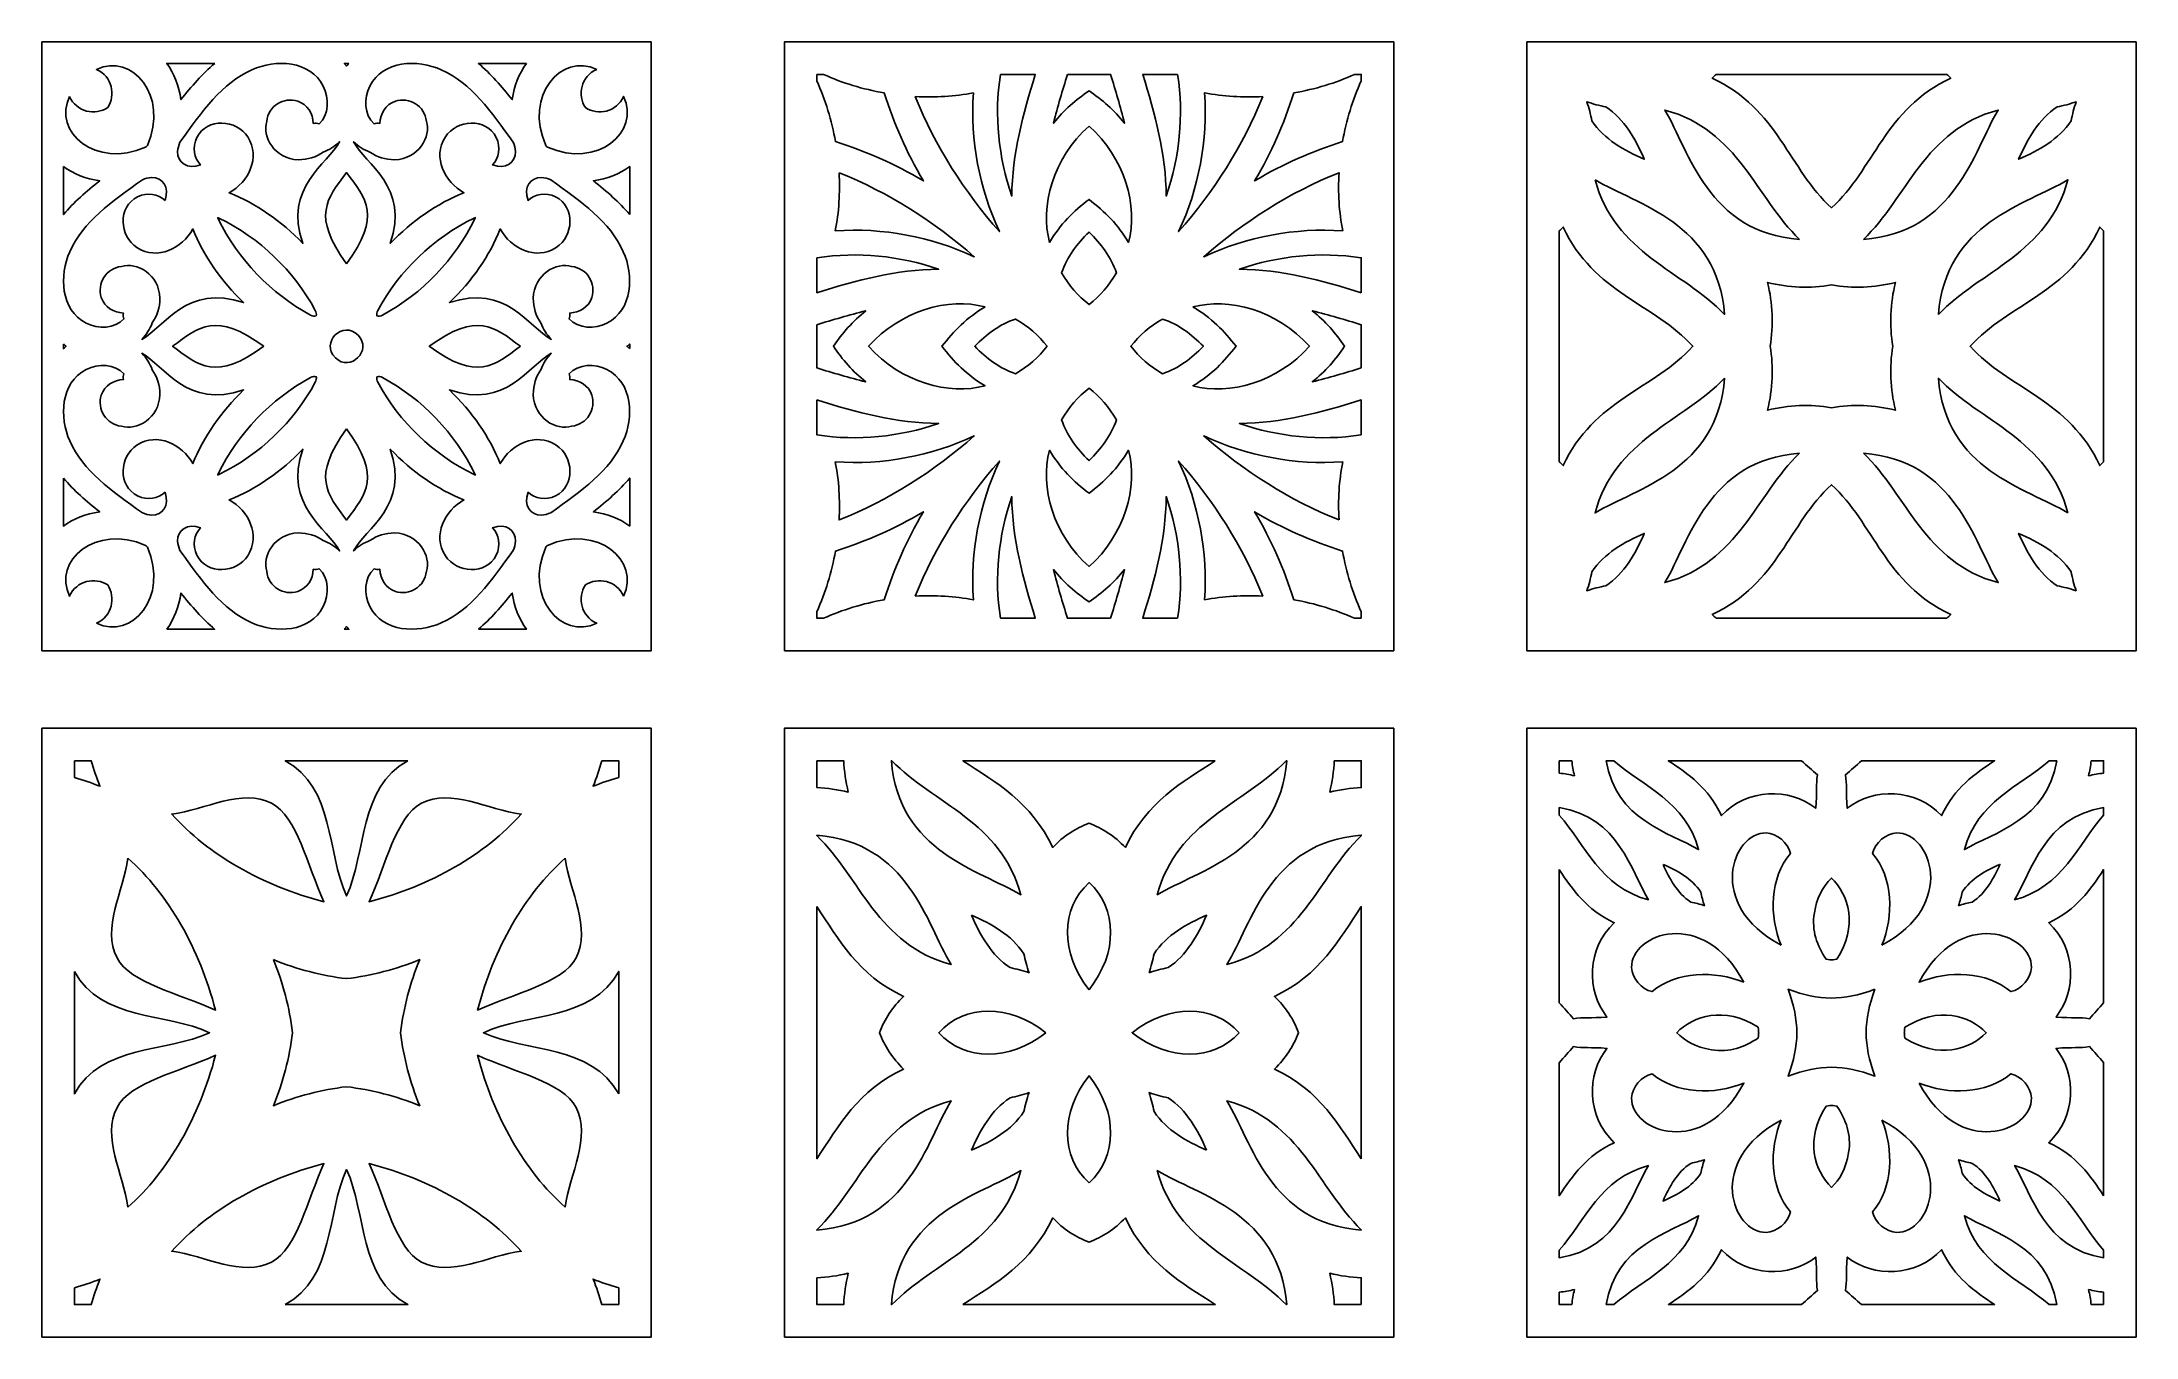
# Model space of a CAD drawing. Header units: millimetres. Extents: x -515 to 516, y -319 to 319.
import ezdxf

# ---------------------------------------------------------------- set-up
doc = ezdxf.new("R2010")
doc.units = ezdxf.units.MM
doc.header["$MEASUREMENT"] = 0
doc.layers.add('layer 1', color=7, linetype='Continuous')

msp = doc.modelspace()

# ---------------------------------------------------------------- linework, layer by layer
at = {"layer": 'layer 1'}
for points, knots in [([(-515.4059, 19.2433), (-504.4029, 19.2433), (-226.367, 19.2433), (-215.4086, 19.2433), (-215.4086, 19.2433), (-215.4086, 23.995), (-215.4086, 314.4893), (-215.4086, 319.241), (-215.4086, 319.241), (-258.5483, 319.241), (-478.9674, 319.241), (-515.4059, 319.241), (-515.4059, 319.241), (-515.4059, 292.1614), (-515.4059, 32.2387), (-515.4059, 19.2433)], [0, 0, 0, 0, 0.2, 0.2, 0.2, 0.2, 0.4, 0.4, 0.4, 0.4, 0.6, 0.6, 0.6, 0.6, 1, 1, 1, 1]), ([(-501.8386, 292.3961), (-498.2752, 284.5643), (-489.2299, 282.8295), (-482.988, 286.8228), (-482.988, 286.8228), (-478.9954, 293.0646), (-480.7297, 302.1096), (-488.5618, 305.6734), (-488.5618, 305.6734), (-471.0089, 313.9024), (-452.728, 292.8699), (-463.494, 268.1591), (-463.494, 268.1591), (-463.6094, 267.9974), (-463.7247, 267.8365), (-463.84, 267.6748), (-463.84, 267.6748), (-464.0015, 267.5588), (-464.1635, 267.4435), (-464.3252, 267.3283), (-464.3252, 267.3283), (-489.035, 256.5618), (-510.0684, 274.8431), (-501.8386, 292.3961)], [0, 0, 0, 0, 0.142857143, 0.142857143, 0.142857143, 0.142857143, 0.285714286, 0.285714286, 0.285714286, 0.285714286, 0.428571429, 0.428571429, 0.428571429, 0.428571429, 0.571428571, 0.571428571, 0.571428571, 0.571428571, 0.714285714, 0.714285714, 0.714285714, 0.714285714, 1, 1, 1, 1]), ([(-412.0321, 305.5012), (-400.4193, 310.6641), (-383.3302, 310.2683), (-376.8536, 297.3755), (-376.8536, 297.3755), (-373.8402, 291.3797), (-374.0286, 283.5198), (-378.9349, 278.8272), (-378.9349, 278.8272), (-379.7889, 279.161), (-380.7604, 279.2855), (-381.8133, 279.0964), (-381.8133, 279.0964), (-381.9722, 283.8741), (-384.6243, 288.4092), (-389.4694, 290.0168), (-389.4694, 290.0168), (-396.1232, 292.2239), (-404.0942, 287.7007), (-404.7001, 280.0643), (-404.7001, 280.0643), (-407.1792, 272.7104), (-400.8776, 261.4133), (-389.1531, 261.1947), (-389.1531, 261.1947), (-384.4696, 261.1068), (-380.4321, 262.5527), (-376.9302, 264.9025), (-376.9302, 264.9025), (-373.9077, 266.0258), (-371.1797, 267.7873), (-368.8327, 270.0028), (-368.8327, 270.0028), (-374.5705, 259.1647), (-396.6532, 247.6503), (-386.9165, 219.9212), (-386.9165, 219.9212), (-397.5409, 230.9196), (-410.0281, 239.7039), (-423.2147, 244.9209), (-423.2147, 244.9209), (-413.7008, 250.2159), (-407.5497, 262.2772), (-414.0495, 272.4567), (-414.0495, 272.4567), (-419.5469, 281.0673), (-434.1935, 282.0324), (-439.0738, 272.1636), (-439.0738, 272.1636), (-441.5585, 267.1371), (-440.3657, 262.048), (-437.3284, 258.603), (-437.3284, 258.603), (-443.784, 256.2019), (-448.7006, 259.8479), (-448.6558, 265.1781), (-448.6558, 265.1781), (-448.44, 266.7315), (-448.0241, 268.2934), (-447.4521, 269.7751), (-447.4521, 269.7751), (-436.5032, 285.0268), (-426.8143, 298.9283), (-412.0321, 305.5012)], [0, 0, 0, 0, 0.058823529, 0.058823529, 0.058823529, 0.058823529, 0.117647059, 0.117647059, 0.117647059, 0.117647059, 0.176470588, 0.176470588, 0.176470588, 0.176470588, 0.235294118, 0.235294118, 0.235294118, 0.235294118, 0.294117647, 0.294117647, 0.294117647, 0.294117647, 0.352941176, 0.352941176, 0.352941176, 0.352941176, 0.411764706, 0.411764706, 0.411764706, 0.411764706, 0.470588235, 0.470588235, 0.470588235, 0.470588235, 0.529411765, 0.529411765, 0.529411765, 0.529411765, 0.588235294, 0.588235294, 0.588235294, 0.588235294, 0.647058824, 0.647058824, 0.647058824, 0.647058824, 0.705882353, 0.705882353, 0.705882353, 0.705882353, 0.764705882, 0.764705882, 0.764705882, 0.764705882, 0.823529412, 0.823529412, 0.823529412, 0.823529412, 0.882352941, 0.882352941, 0.882352941, 0.882352941, 1, 1, 1, 1]), ([(-326.112, 280.0643), (-326.7186, 287.7007), (-334.6889, 292.2239), (-341.3426, 290.0168), (-341.3426, 290.0168), (-346.1892, 288.4092), (-348.8398, 283.8741), (-348.9994, 279.0964), (-348.9994, 279.0964), (-350.0524, 279.2855), (-351.0245, 279.161), (-351.8785, 278.8272), (-351.8785, 278.8272), (-356.7834, 283.5198), (-356.9718, 291.3797), (-353.9591, 297.3755), (-353.9591, 297.3755), (-347.4818, 310.2683), (-330.3934, 310.6641), (-318.7806, 305.5012), (-318.7806, 305.5012), (-303.9991, 298.9283), (-294.3088, 285.0268), (-283.3617, 269.7751), (-283.3617, 269.7751), (-282.7895, 268.2934), (-282.3734, 266.7315), (-282.1562, 265.1781), (-282.1562, 265.1781), (-282.1126, 259.8008), (-287.0829, 256.2223), (-293.485, 258.603), (-293.485, 258.603), (-290.447, 262.048), (-289.2528, 267.1371), (-291.739, 272.1636), (-291.739, 272.1636), (-296.6193, 282.0324), (-311.2651, 281.0673), (-316.7633, 272.4567), (-316.7633, 272.4567), (-323.2631, 262.2772), (-317.1112, 250.2159), (-307.598, 244.9209), (-307.598, 244.9209), (-320.7839, 239.7039), (-333.2718, 230.9196), (-343.8963, 219.9212), (-343.8963, 219.9212), (-334.1596, 247.6503), (-356.2422, 259.1647), (-361.98, 270.0028), (-361.98, 270.0028), (-359.633, 267.7873), (-356.905, 266.0258), (-353.8825, 264.9025), (-353.8825, 264.9025), (-350.3806, 262.5527), (-346.3431, 261.1068), (-341.6603, 261.1947), (-341.6603, 261.1947), (-329.9344, 261.4133), (-323.6328, 272.7104), (-326.112, 280.0643)], [0, 0, 0, 0, 0.058823529, 0.058823529, 0.058823529, 0.058823529, 0.117647059, 0.117647059, 0.117647059, 0.117647059, 0.176470588, 0.176470588, 0.176470588, 0.176470588, 0.235294118, 0.235294118, 0.235294118, 0.235294118, 0.294117647, 0.294117647, 0.294117647, 0.294117647, 0.352941176, 0.352941176, 0.352941176, 0.352941176, 0.411764706, 0.411764706, 0.411764706, 0.411764706, 0.470588235, 0.470588235, 0.470588235, 0.470588235, 0.529411765, 0.529411765, 0.529411765, 0.529411765, 0.588235294, 0.588235294, 0.588235294, 0.588235294, 0.647058824, 0.647058824, 0.647058824, 0.647058824, 0.705882353, 0.705882353, 0.705882353, 0.705882353, 0.764705882, 0.764705882, 0.764705882, 0.764705882, 0.823529412, 0.823529412, 0.823529412, 0.823529412, 0.882352941, 0.882352941, 0.882352941, 0.882352941, 1, 1, 1, 1]), ([(-242.2506, 305.6734), (-250.0831, 302.1096), (-251.8186, 293.0646), (-247.824, 286.8228), (-247.824, 286.8228), (-241.5828, 282.8295), (-232.5378, 284.5643), (-228.9733, 292.3961), (-228.9733, 292.3961), (-220.7451, 274.8431), (-241.7775, 256.5618), (-266.4883, 267.3283), (-266.4883, 267.3283), (-266.65, 267.4435), (-266.8117, 267.5588), (-266.9726, 267.6748), (-266.9726, 267.6748), (-267.0879, 267.8365), (-267.2039, 267.9974), (-267.3185, 268.1591), (-267.3185, 268.1591), (-278.0856, 292.8699), (-259.803, 313.9024), (-242.2506, 305.6734)], [0, 0, 0, 0, 0.142857143, 0.142857143, 0.142857143, 0.142857143, 0.285714286, 0.285714286, 0.285714286, 0.285714286, 0.428571429, 0.428571429, 0.428571429, 0.428571429, 0.571428571, 0.571428571, 0.571428571, 0.571428571, 0.714285714, 0.714285714, 0.714285714, 0.714285714, 1, 1, 1, 1]), ([(-149.8496, 19.2384), (-112.2896, 19.2384), (118.6493, 19.2384), (150.1487, 19.2384), (150.1487, 19.2384), (150.1487, 31.8985), (150.1487, 306.1985), (150.1487, 319.2381), (150.1487, 319.2381), (150.1487, 319.2381), (-149.8496, 319.2381), (-149.8496, 319.2381), (-149.8496, 319.2381), (-149.8496, 307.4384), (-149.8496, 35.1558), (-149.8496, 19.2384)], [0, 0, 0, 0, 0.2, 0.2, 0.2, 0.2, 0.4, 0.4, 0.4, 0.4, 0.6, 0.6, 0.6, 0.6, 1, 1, 1, 1]), ([(515.6899, 19.2426), (515.6899, 19.2426), (515.6899, 319.2424), (515.6899, 319.2424), (515.6899, 319.2424), (515.6899, 319.2424), (215.7091, 319.2424), (215.7091, 319.2424), (215.7091, 319.2424), (215.7091, 309.1865), (215.7091, 27.4814), (215.7091, 19.2426), (215.7091, 19.2426), (215.7091, 19.2426), (515.6899, 19.2426), (515.6899, 19.2426)], [0, 0, 0, 0, 0.2, 0.2, 0.2, 0.2, 0.4, 0.4, 0.4, 0.4, 0.6, 0.6, 0.6, 0.6, 1, 1, 1, 1]), ([(-430.3408, 308.6572), (-436.2839, 303.5457), (-441.7982, 297.339), (-446.9817, 290.7759), (-446.9817, 290.7759), (-447.8417, 297.571), (-450.3494, 303.6518), (-453.9532, 308.6572), (-453.9532, 308.6572), (-453.9532, 308.6572), (-430.3408, 308.6572), (-430.3408, 308.6572)], [0, 0, 0, 0, 0.25, 0.25, 0.25, 0.25, 0.5, 0.5, 0.5, 0.5, 1, 1, 1, 1]), ([(-364.2814, 308.6572), (-364.6694, 308.2165), (-365.0447, 307.7653), (-365.406, 307.3063), (-365.406, 307.3063), (-365.7666, 307.7653), (-366.1427, 308.2165), (-366.5307, 308.6572), (-366.5307, 308.6572), (-366.5307, 308.6572), (-364.2814, 308.6572), (-364.2814, 308.6572)], [0, 0, 0, 0, 0.25, 0.25, 0.25, 0.25, 0.5, 0.5, 0.5, 0.5, 1, 1, 1, 1]), ([(-276.8591, 308.6572), (-280.4636, 303.6518), (-282.9709, 297.571), (-283.8312, 290.7759), (-283.8312, 290.7759), (-289.0138, 297.339), (-294.5288, 303.5457), (-300.4719, 308.6572), (-300.4719, 308.6572), (-300.4719, 308.6572), (-276.8591, 308.6572), (-276.8591, 308.6572)], [0, 0, 0, 0, 0.25, 0.25, 0.25, 0.25, 0.5, 0.5, 0.5, 0.5, 1, 1, 1, 1]), ([(-133.8514, 303.2378), (-133.8514, 303.2378), (-130.5913, 303.2378), (-130.5913, 303.2378), (-130.5913, 303.2378), (-121.3101, 299.0182), (-111.1502, 295.9184), (-100.7113, 294.0782), (-100.7113, 294.0782), (-95.7298, 278.778), (-89.9694, 265.1584), (-81.3511, 250.7382), (-81.3511, 250.7382), (-95.7298, 259.3186), (-109.3297, 265.0782), (-124.6897, 270.0984), (-124.6897, 270.0984), (-126.5313, 280.5184), (-129.6501, 290.6782), (-133.8514, 299.9784), (-133.8514, 299.9784), (-133.8514, 299.9784), (-133.8514, 303.2378), (-133.8514, 303.2378)], [0, 0, 0, 0, 0.142857143, 0.142857143, 0.142857143, 0.142857143, 0.285714286, 0.285714286, 0.285714286, 0.285714286, 0.428571429, 0.428571429, 0.428571429, 0.428571429, 0.571428571, 0.571428571, 0.571428571, 0.571428571, 0.714285714, 0.714285714, 0.714285714, 0.714285714, 1, 1, 1, 1]), ([(-43.4909, 303.2378), (-43.4909, 303.2378), (-26.2893, 303.2378), (-26.2893, 303.2378), (-26.2893, 303.2378), (-32.3892, 283.6386), (-37.7088, 263.9979), (-37.8712, 243.2585), (-37.8712, 243.2585), (-44.4293, 262.5386), (-46.5704, 282.8984), (-43.4909, 303.2378)], [0, 0, 0, 0, 0.25, 0.25, 0.25, 0.25, 0.5, 0.5, 0.5, 0.5, 1, 1, 1, 1]), ([(-10.471, 303.2378), (-10.471, 303.2378), (10.7695, 303.2378), (10.7695, 303.2378), (10.7695, 303.2378), (13.2114, 295.3582), (15.6097, 287.3183), (17.6102, 279.1786), (17.6102, 279.1786), (12.6287, 285.4584), (6.6279, 290.7984), (0.1513, 295.058), (0.1513, 295.058), (-6.2908, 290.8181), (-12.3092, 285.4781), (-17.3111, 279.1786), (-17.3111, 279.1786), (-15.3113, 287.3183), (-12.9087, 295.3582), (-10.471, 303.2378)], [0, 0, 0, 0, 0.166666667, 0.166666667, 0.166666667, 0.166666667, 0.333333333, 0.333333333, 0.333333333, 0.333333333, 0.5, 0.5, 0.5, 0.5, 0.666666667, 0.666666667, 0.666666667, 0.666666667, 1, 1, 1, 1]), ([(43.7901, 303.2378), (46.8695, 282.8984), (44.7285, 262.5386), (38.1703, 243.2585), (38.1703, 243.2585), (38.0115, 264.0583), (32.67, 283.7581), (26.5885, 303.2378), (26.5885, 303.2378), (26.5885, 303.2378), (43.7901, 303.2378), (43.7901, 303.2378)], [0, 0, 0, 0, 0.25, 0.25, 0.25, 0.25, 0.5, 0.5, 0.5, 0.5, 1, 1, 1, 1]), ([(130.8904, 303.2378), (130.8904, 303.2378), (134.1505, 303.2378), (134.1505, 303.2378), (134.1505, 303.2378), (134.1505, 303.2378), (134.1505, 299.9784), (134.1505, 299.9784), (134.1505, 299.9784), (129.9485, 290.6782), (126.8304, 280.5184), (124.9888, 270.0984), (124.9888, 270.0984), (109.6886, 265.0979), (96.0894, 259.358), (81.6495, 250.7382), (81.6495, 250.7382), (90.1484, 264.9784), (95.9481, 278.5586), (101.0104, 294.0782), (101.0104, 294.0782), (111.4494, 295.9184), (121.6092, 299.0182), (130.8904, 303.2378)], [0, 0, 0, 0, 0.142857143, 0.142857143, 0.142857143, 0.142857143, 0.285714286, 0.285714286, 0.285714286, 0.285714286, 0.428571429, 0.428571429, 0.428571429, 0.428571429, 0.571428571, 0.571428571, 0.571428571, 0.571428571, 0.714285714, 0.714285714, 0.714285714, 0.714285714, 1, 1, 1, 1]), ([(308.8728, 303.242), (308.8728, 303.242), (422.5403, 303.242), (422.5403, 303.242), (422.5403, 303.242), (423.1589, 302.5968), (423.7845, 301.9613), (424.4452, 301.3414), (424.4452, 301.3414), (392.0903, 286.3244), (386.5092, 256.2877), (365.7101, 237.4771), (365.7101, 237.4771), (365.7101, 237.4771), (365.7101, 237.4771), (365.7101, 237.4771), (365.7101, 237.4771), (344.9039, 256.2884), (339.3299, 286.3237), (306.9679, 301.3435), (306.9679, 301.3435), (307.6286, 301.9627), (308.2613, 302.5968), (308.8728, 303.242)], [0, 0, 0, 0, 0.142857143, 0.142857143, 0.142857143, 0.142857143, 0.285714286, 0.285714286, 0.285714286, 0.285714286, 0.428571429, 0.428571429, 0.428571429, 0.428571429, 0.571428571, 0.571428571, 0.571428571, 0.571428571, 0.714285714, 0.714285714, 0.714285714, 0.714285714, 1, 1, 1, 1]), ([(-56.7696, 294.1583), (-58.3708, 270.7985), (-53.9116, 246.9179), (-43.9703, 225.7385), (-43.9703, 225.7385), (-61.2886, 245.498), (-75.5513, 267.6382), (-85.39, 292.2984), (-85.39, 292.2984), (-75.6111, 291.7579), (-65.9102, 292.3385), (-56.7696, 294.1583)], [0, 0, 0, 0, 0.25, 0.25, 0.25, 0.25, 0.5, 0.5, 0.5, 0.5, 1, 1, 1, 1]), ([(85.6891, 292.2984), (75.8505, 267.6382), (61.5702, 245.498), (44.2695, 225.7385), (44.2695, 225.7385), (54.2107, 246.9179), (58.67, 270.7985), (57.068, 294.1583), (57.068, 294.1583), (66.2087, 292.3385), (75.9102, 291.7579), (85.6891, 292.2984)], [0, 0, 0, 0, 0.25, 0.25, 0.25, 0.25, 0.5, 0.5, 0.5, 0.5, 1, 1, 1, 1]), ([(254.5941, 287.1953), (263.7952, 281.1404), (269.3271, 271.1781), (273.5586, 261.3894), (273.5586, 261.3894), (263.7741, 265.6286), (253.8068, 271.1528), (247.7548, 280.3539), (247.7548, 280.3539), (247.1292, 283.5043), (246.2857, 286.6252), (245.2454, 289.7033), (245.2454, 289.7033), (248.3242, 288.6602), (251.4521, 287.8195), (254.5941, 287.1953)], [0, 0, 0, 0, 0.2, 0.2, 0.2, 0.2, 0.4, 0.4, 0.4, 0.4, 0.6, 0.6, 0.6, 0.6, 1, 1, 1, 1]), ([(476.819, 287.1953), (479.968, 287.8195), (483.096, 288.6623), (486.1677, 289.7012), (486.1677, 289.7012), (485.1274, 286.6252), (484.2909, 283.5022), (483.6654, 280.3504), (483.6654, 280.3504), (477.6063, 271.1528), (467.646, 265.6265), (457.8545, 261.3887), (457.8545, 261.3887), (462.0931, 271.176), (467.6179, 281.1404), (476.819, 287.1953)], [0, 0, 0, 0, 0.2, 0.2, 0.2, 0.2, 0.4, 0.4, 0.4, 0.4, 0.6, 0.6, 0.6, 0.6, 1, 1, 1, 1]), ([(350, 221.8929), (304.6413, 225.418), (295.9252, 265.1921), (283.6383, 285.6693), (283.6383, 285.6693), (320.0209, 275.8651), (328.4348, 242.5177), (350, 221.8929)], [0, 0, 0, 0, 0.333333333, 0.333333333, 0.333333333, 0.333333333, 1, 1, 1, 1]), ([(381.4131, 221.8901), (402.9783, 242.517), (411.3992, 275.8651), (447.7818, 285.6672), (447.7818, 285.6672), (435.495, 265.1921), (426.7718, 225.4173), (381.4131, 221.8901)], [0, 0, 0, 0, 0.333333333, 0.333333333, 0.333333333, 0.333333333, 1, 1, 1, 1]), ([(0.1513, 277.718), (17.7515, 262.2181), (24.408, 238.3178), (19.5889, 220.3985), (19.5889, 220.3985), (14.5476, 229.0984), (8.0113, 235.4984), (0.1513, 241.6383), (0.1513, 241.6383), (-7.3698, 235.7585), (-14.0692, 229.3978), (-19.2905, 220.3985), (-19.2905, 220.3985), (-24.0105, 237.9979), (-17.6885, 261.9981), (0.1513, 277.718)], [0, 0, 0, 0, 0.2, 0.2, 0.2, 0.2, 0.4, 0.4, 0.4, 0.4, 0.6, 0.6, 0.6, 0.6, 1, 1, 1, 1]), ([(-504.8227, 257.7877), (-499.8169, 254.1838), (-493.7362, 251.6759), (-486.9408, 250.8162), (-486.9408, 250.8162), (-493.5042, 245.633), (-499.7115, 240.1186), (-504.8227, 234.1762), (-504.8227, 234.1762), (-504.8227, 234.1762), (-504.8227, 257.7877), (-504.8227, 257.7877)], [0, 0, 0, 0, 0.25, 0.25, 0.25, 0.25, 0.5, 0.5, 0.5, 0.5, 1, 1, 1, 1]), ([(-225.9916, 234.1776), (-231.1025, 240.12), (-237.3091, 245.6337), (-243.8715, 250.8162), (-243.8715, 250.8162), (-237.0765, 251.6759), (-230.997, 254.1831), (-225.9916, 257.7863), (-225.9916, 257.7863), (-225.9916, 257.7863), (-225.9916, 234.1776), (-225.9916, 234.1776)], [0, 0, 0, 0, 0.25, 0.25, 0.25, 0.25, 0.5, 0.5, 0.5, 0.5, 1, 1, 1, 1]), ([(-454.7695, 241.1624), (-458.2143, 244.1997), (-463.3024, 245.394), (-468.3291, 242.9085), (-468.3291, 242.9085), (-478.1981, 238.0282), (-477.2327, 223.3816), (-468.6223, 217.8835), (-468.6223, 217.8835), (-458.443, 211.3844), (-446.381, 217.5355), (-441.0869, 227.0487), (-441.0869, 227.0487), (-435.8699, 213.8628), (-427.0856, 201.3749), (-416.0872, 190.7505), (-416.0872, 190.7505), (-443.817, 200.4872), (-455.3299, 178.4039), (-466.1687, 172.6674), (-466.1687, 172.6674), (-463.9529, 175.0144), (-462.1912, 177.7424), (-461.0679, 180.7642), (-461.0679, 180.7642), (-458.7181, 184.2654), (-457.2717, 188.3029), (-457.3598, 192.9871), (-457.3598, 192.9871), (-457.5792, 204.7124), (-468.8754, 211.0139), (-476.2296, 208.5348), (-476.2296, 208.5348), (-483.8656, 207.9289), (-488.3897, 199.9572), (-486.1824, 193.3041), (-486.1824, 193.3041), (-484.5748, 188.459), (-480.0399, 185.8069), (-475.262, 185.6473), (-475.262, 185.6473), (-475.4507, 184.5951), (-475.3271, 183.6223), (-474.9924, 182.7689), (-474.9924, 182.7689), (-479.6857, 177.864), (-487.5451, 177.6756), (-493.5405, 180.6883), (-493.5405, 180.6883), (-506.4339, 187.1649), (-506.8293, 204.2534), (-501.6656, 215.8668), (-501.6656, 215.8668), (-495.0934, 230.6476), (-481.1923, 240.3379), (-465.9405, 251.2858), (-465.9405, 251.2858), (-464.4584, 251.8579), (-462.8964, 252.2747), (-461.3442, 252.4905), (-461.3442, 252.4905), (-455.974, 252.5376), (-452.384, 247.5688), (-454.7695, 241.1624)], [0, 0, 0, 0, 0.058823529, 0.058823529, 0.058823529, 0.058823529, 0.117647059, 0.117647059, 0.117647059, 0.117647059, 0.176470588, 0.176470588, 0.176470588, 0.176470588, 0.235294118, 0.235294118, 0.235294118, 0.235294118, 0.294117647, 0.294117647, 0.294117647, 0.294117647, 0.352941176, 0.352941176, 0.352941176, 0.352941176, 0.411764706, 0.411764706, 0.411764706, 0.411764706, 0.470588235, 0.470588235, 0.470588235, 0.470588235, 0.529411765, 0.529411765, 0.529411765, 0.529411765, 0.588235294, 0.588235294, 0.588235294, 0.588235294, 0.647058824, 0.647058824, 0.647058824, 0.647058824, 0.705882353, 0.705882353, 0.705882353, 0.705882353, 0.764705882, 0.764705882, 0.764705882, 0.764705882, 0.823529412, 0.823529412, 0.823529412, 0.823529412, 0.882352941, 0.882352941, 0.882352941, 0.882352941, 1, 1, 1, 1]), ([(-365.406, 209.9301), (-382.6364, 233.6076), (-375.142, 241.8443), (-365.406, 254.8593), (-365.406, 254.8593), (-355.6721, 241.8443), (-348.1763, 233.6076), (-365.406, 209.9301)], [0, 0, 0, 0, 0.333333333, 0.333333333, 0.333333333, 0.333333333, 1, 1, 1, 1]), ([(-269.4687, 252.4905), (-267.9166, 252.2747), (-266.3534, 251.8579), (-264.8723, 251.2858), (-264.8723, 251.2858), (-249.6206, 240.3379), (-235.7185, 230.6476), (-229.1456, 215.8668), (-229.1456, 215.8668), (-223.9834, 204.2534), (-224.3784, 187.1649), (-237.2719, 180.6883), (-237.2719, 180.6883), (-243.2677, 177.6756), (-251.1276, 177.864), (-255.8203, 182.7689), (-255.8203, 182.7689), (-255.4857, 183.6223), (-255.3613, 184.5951), (-255.5504, 185.6473), (-255.5504, 185.6473), (-250.7727, 185.8069), (-246.2382, 188.459), (-244.6307, 193.3041), (-244.6307, 193.3041), (-242.4235, 199.9572), (-246.9467, 207.9289), (-254.5832, 208.5348), (-254.5832, 208.5348), (-261.937, 211.0139), (-273.2335, 204.7124), (-273.4528, 192.9871), (-273.4528, 192.9871), (-273.5399, 188.3029), (-272.0947, 184.2654), (-269.7449, 180.7642), (-269.7449, 180.7642), (-268.6224, 177.7424), (-266.8595, 175.0144), (-264.6439, 172.6674), (-264.6439, 172.6674), (-275.4828, 178.4039), (-286.9957, 200.4872), (-314.7255, 190.7505), (-314.7255, 190.7505), (-303.7271, 201.3749), (-294.9428, 213.8628), (-289.7251, 227.0487), (-289.7251, 227.0487), (-284.4315, 217.5355), (-272.3703, 211.3844), (-262.19, 217.8835), (-262.19, 217.8835), (-253.5801, 223.3816), (-252.615, 238.0282), (-262.4839, 242.9085), (-262.4839, 242.9085), (-267.5104, 245.394), (-272.598, 244.1997), (-276.0444, 241.1624), (-276.0444, 241.1624), (-278.4364, 247.5976), (-274.8192, 252.5376), (-269.4687, 252.4905)], [0, 0, 0, 0, 0.058823529, 0.058823529, 0.058823529, 0.058823529, 0.117647059, 0.117647059, 0.117647059, 0.117647059, 0.176470588, 0.176470588, 0.176470588, 0.176470588, 0.235294118, 0.235294118, 0.235294118, 0.235294118, 0.294117647, 0.294117647, 0.294117647, 0.294117647, 0.352941176, 0.352941176, 0.352941176, 0.352941176, 0.411764706, 0.411764706, 0.411764706, 0.411764706, 0.470588235, 0.470588235, 0.470588235, 0.470588235, 0.529411765, 0.529411765, 0.529411765, 0.529411765, 0.588235294, 0.588235294, 0.588235294, 0.588235294, 0.647058824, 0.647058824, 0.647058824, 0.647058824, 0.705882353, 0.705882353, 0.705882353, 0.705882353, 0.764705882, 0.764705882, 0.764705882, 0.764705882, 0.823529412, 0.823529412, 0.823529412, 0.823529412, 0.882352941, 0.882352941, 0.882352941, 0.882352941, 1, 1, 1, 1]), ([(-122.9296, 254.7581), (-98.2701, 244.9385), (-76.1298, 230.6582), (-56.3493, 213.3385), (-56.3493, 213.3385), (-77.5307, 223.2987), (-101.41, 227.7383), (-124.7712, 226.1581), (-124.7712, 226.1581), (-122.9507, 235.2981), (-122.3722, 244.9982), (-122.9296, 254.7581)], [0, 0, 0, 0, 0.25, 0.25, 0.25, 0.25, 0.5, 0.5, 0.5, 0.5, 1, 1, 1, 1]), ([(125.0696, 226.1581), (101.7084, 227.7383), (77.8292, 223.2987), (56.6484, 213.3385), (56.6484, 213.3385), (76.429, 230.6582), (98.5692, 244.9385), (123.228, 254.7581), (123.228, 254.7581), (122.6706, 244.9982), (123.2491, 235.2981), (125.0696, 226.1581)], [0, 0, 0, 0, 0.25, 0.25, 0.25, 0.25, 0.5, 0.5, 0.5, 0.5, 1, 1, 1, 1]), ([(249.2801, 251.3111), (269.7559, 239.0249), (309.5335, 230.3067), (313.0551, 184.9508), (313.0551, 184.9508), (292.4317, 206.5139), (259.0857, 214.932), (249.2801, 251.3111)], [0, 0, 0, 0, 0.333333333, 0.333333333, 0.333333333, 0.333333333, 1, 1, 1, 1]), ([(418.358, 184.9486), (421.8866, 230.3046), (461.6643, 239.0242), (482.14, 251.3104), (482.14, 251.3104), (472.3344, 214.9299), (438.9884, 206.5104), (418.358, 184.9486)], [0, 0, 0, 0, 0.333333333, 0.333333333, 0.333333333, 0.333333333, 1, 1, 1, 1]), ([(-380.3562, 184.1909), (-381.1969, 184.0004), (-382.1374, 184.1009), (-383.0997, 184.6246), (-383.0997, 184.6246), (-402.8852, 195.4044), (-418.6823, 211.8406), (-428.5913, 232.0823), (-428.5913, 232.0823), (-428.6869, 232.2777), (-428.7656, 232.4717), (-428.8296, 232.6643), (-428.8296, 232.6643), (-428.6363, 232.5996), (-428.443, 232.5209), (-428.2482, 232.4253), (-428.2482, 232.4253), (-408.0059, 222.5171), (-391.5697, 206.7199), (-380.7906, 186.9344), (-380.7906, 186.9344), (-380.2655, 185.9721), (-380.1657, 185.0316), (-380.3562, 184.1909)], [0, 0, 0, 0, 0.142857143, 0.142857143, 0.142857143, 0.142857143, 0.285714286, 0.285714286, 0.285714286, 0.285714286, 0.428571429, 0.428571429, 0.428571429, 0.428571429, 0.571428571, 0.571428571, 0.571428571, 0.571428571, 0.714285714, 0.714285714, 0.714285714, 0.714285714, 1, 1, 1, 1]), ([(-347.7131, 184.6246), (-348.6754, 184.1009), (-349.6158, 184.0004), (-350.4565, 184.1909), (-350.4565, 184.1909), (-350.6477, 185.0316), (-350.5465, 185.9721), (-350.0221, 186.9344), (-350.0221, 186.9344), (-339.243, 206.7199), (-322.8069, 222.5171), (-302.5645, 232.4253), (-302.5645, 232.4253), (-302.3698, 232.5209), (-302.1758, 232.5996), (-301.9832, 232.6643), (-301.9832, 232.6643), (-302.0471, 232.4717), (-302.1259, 232.2777), (-302.2222, 232.0823), (-302.2222, 232.0823), (-312.1304, 211.8406), (-327.9276, 195.4044), (-347.7131, 184.6246)], [0, 0, 0, 0, 0.142857143, 0.142857143, 0.142857143, 0.142857143, 0.285714286, 0.285714286, 0.285714286, 0.285714286, 0.428571429, 0.428571429, 0.428571429, 0.428571429, 0.571428571, 0.571428571, 0.571428571, 0.571428571, 0.714285714, 0.714285714, 0.714285714, 0.714285714, 1, 1, 1, 1]), ([(231.7074, 112.4056), (231.7074, 112.4056), (231.7074, 226.0766), (231.7074, 226.0766), (231.7074, 226.0766), (232.354, 226.6895), (232.9867, 227.3215), (233.6052, 227.9794), (233.6052, 227.9794), (248.6264, 195.623), (278.6617, 190.0447), (297.4716, 169.2407), (297.4716, 169.2407), (278.6617, 148.4381), (248.6264, 142.8591), (233.6052, 110.5021), (233.6052, 110.5021), (232.9867, 111.16), (232.354, 111.7926), (231.7074, 112.4056)], [0, 0, 0, 0, 0.166666667, 0.166666667, 0.166666667, 0.166666667, 0.333333333, 0.333333333, 0.333333333, 0.333333333, 0.5, 0.5, 0.5, 0.5, 0.666666667, 0.666666667, 0.666666667, 0.666666667, 1, 1, 1, 1]), ([(499.7058, 112.402), (499.0661, 111.7898), (498.4265, 111.1593), (497.8079, 110.5021), (497.8079, 110.5021), (482.7937, 142.8591), (452.7584, 148.4381), (433.9485, 169.24), (433.9485, 169.24), (452.7584, 190.0419), (482.7937, 195.6202), (497.8079, 227.9794), (497.8079, 227.9794), (498.4265, 227.3215), (499.0661, 226.6902), (499.7058, 226.0773), (499.7058, 226.0773), (499.7058, 226.0773), (499.7058, 112.402), (499.7058, 112.402)], [0, 0, 0, 0, 0.166666667, 0.166666667, 0.166666667, 0.166666667, 0.333333333, 0.333333333, 0.333333333, 0.333333333, 0.5, 0.5, 0.5, 0.5, 0.666666667, 0.666666667, 0.666666667, 0.666666667, 1, 1, 1, 1]), ([(-13.3319, 205.4581), (-10.6896, 213.238), (-5.8108, 219.7581), (0.1513, 225.5382), (0.1513, 225.5382), (6.1099, 219.7581), (10.9888, 213.238), (13.631, 205.4581), (13.631, 205.4581), (10.0891, 199.2782), (5.5096, 193.9782), (0.1513, 189.8184), (0.1513, 189.8184), (-5.2112, 193.9782), (-9.7899, 199.2782), (-13.3319, 205.4581)], [0, 0, 0, 0, 0.2, 0.2, 0.2, 0.2, 0.4, 0.4, 0.4, 0.4, 0.6, 0.6, 0.6, 0.6, 1, 1, 1, 1]), ([(-133.8514, 212.8781), (-113.5099, 215.9582), (-93.1515, 213.7982), (-73.8897, 207.2386), (-73.8897, 207.2386), (-94.5693, 207.0987), (-114.2507, 201.7981), (-133.8514, 195.6582), (-133.8514, 195.6582), (-133.8514, 195.6582), (-133.8514, 212.8781), (-133.8514, 212.8781)], [0, 0, 0, 0, 0.25, 0.25, 0.25, 0.25, 0.5, 0.5, 0.5, 0.5, 1, 1, 1, 1]), ([(134.1505, 195.6582), (114.5499, 201.7981), (94.8684, 207.0987), (74.1888, 207.2386), (74.1888, 207.2386), (93.4506, 213.7982), (113.809, 215.9582), (134.1505, 212.8781), (134.1505, 212.8781), (134.1505, 212.8781), (134.1505, 195.6582), (134.1505, 195.6582)], [0, 0, 0, 0, 0.25, 0.25, 0.25, 0.25, 0.5, 0.5, 0.5, 0.5, 1, 1, 1, 1]), ([(395.9493, 169.2407), (394.1076, 158.8777), (394.6489, 148.0972), (397.1864, 137.7665), (397.1864, 137.7665), (386.8536, 140.3005), (376.078, 140.8404), (365.7101, 138.9994), (365.7101, 138.9994), (365.7101, 138.9994), (365.7101, 139.0023), (365.7101, 139.0023), (365.7101, 139.0023), (355.3422, 140.8411), (344.5665, 140.3012), (334.2338, 137.7665), (334.2338, 137.7665), (336.7713, 148.0993), (337.3055, 158.8798), (335.4709, 169.2421), (335.4709, 169.2421), (335.4709, 169.2421), (335.4639, 169.2421), (335.4639, 169.2421), (335.4639, 169.2421), (337.3055, 179.6051), (336.7713, 190.3835), (334.2338, 200.7149), (334.2338, 200.7149), (344.5665, 198.1809), (355.3422, 197.6411), (365.7101, 199.482), (365.7101, 199.482), (365.7101, 199.482), (365.7101, 199.4799), (365.7101, 199.4799), (365.7101, 199.4799), (376.071, 197.6404), (386.8536, 198.1809), (397.1864, 200.7149), (397.1864, 200.7149), (394.6489, 190.3828), (394.1076, 179.6044), (395.9493, 169.2407)], [0, 0, 0, 0, 0.083333333, 0.083333333, 0.083333333, 0.083333333, 0.166666667, 0.166666667, 0.166666667, 0.166666667, 0.25, 0.25, 0.25, 0.25, 0.333333333, 0.333333333, 0.333333333, 0.333333333, 0.416666667, 0.416666667, 0.416666667, 0.416666667, 0.5, 0.5, 0.5, 0.5, 0.583333333, 0.583333333, 0.583333333, 0.583333333, 0.666666667, 0.666666667, 0.666666667, 0.666666667, 0.75, 0.75, 0.75, 0.75, 0.833333333, 0.833333333, 0.833333333, 0.833333333, 1, 1, 1, 1]), ([(-406.096, 169.2407), (-429.7729, 152.011), (-438.0096, 159.5054), (-451.0262, 169.2407), (-451.0262, 169.2407), (-438.0096, 178.976), (-429.7729, 186.4704), (-406.096, 169.2407)], [0, 0, 0, 0, 0.333333333, 0.333333333, 0.333333333, 0.333333333, 1, 1, 1, 1]), ([(-279.7867, 169.2407), (-292.8032, 159.5054), (-301.0392, 152.011), (-324.7167, 169.2407), (-324.7167, 169.2407), (-301.0392, 186.4704), (-292.8032, 178.976), (-279.7867, 169.2407)], [0, 0, 0, 0, 0.333333333, 0.333333333, 0.333333333, 0.333333333, 1, 1, 1, 1]), ([(-133.8514, 179.8582), (-125.9704, 182.2987), (-117.9305, 184.6984), (-109.7915, 186.6982), (-109.7915, 186.6982), (-116.1099, 181.6787), (-121.4689, 175.6386), (-125.6702, 169.2386), (-125.6702, 169.2386), (-121.4303, 162.7585), (-116.0889, 156.7585), (-109.7915, 151.758), (-109.7915, 151.758), (-117.9305, 153.7584), (-125.9704, 156.1786), (-133.8514, 158.5987), (-133.8514, 158.5987), (-133.8514, 158.5987), (-133.8514, 179.8582), (-133.8514, 179.8582)], [0, 0, 0, 0, 0.166666667, 0.166666667, 0.166666667, 0.166666667, 0.333333333, 0.333333333, 0.333333333, 0.333333333, 0.5, 0.5, 0.5, 0.5, 0.666666667, 0.666666667, 0.666666667, 0.666666667, 1, 1, 1, 1]), ([(-51.0296, 188.6586), (-59.9692, 183.4789), (-66.4107, 176.7183), (-72.2491, 169.2386), (-72.2491, 169.2386), (-66.4283, 161.7582), (-60.029, 155.018), (-51.0296, 149.7982), (-51.0296, 149.7982), (-68.6087, 145.0585), (-92.6117, 151.3784), (-108.3491, 169.2386), (-108.3491, 169.2386), (-92.7916, 186.8781), (-68.9088, 193.4785), (-51.0296, 188.6586)], [0, 0, 0, 0, 0.2, 0.2, 0.2, 0.2, 0.4, 0.4, 0.4, 0.4, 0.6, 0.6, 0.6, 0.6, 1, 1, 1, 1]), ([(51.3288, 188.6586), (68.5515, 193.2985), (92.688, 187.3385), (108.63, 169.2386), (108.63, 169.2386), (93.1083, 151.6188), (69.2495, 144.9784), (51.3288, 149.7982), (51.3288, 149.7982), (60.3703, 155.0384), (66.7907, 161.8581), (72.5482, 169.2386), (72.5482, 169.2386), (66.6888, 176.738), (60.3106, 183.4585), (51.3288, 188.6586)], [0, 0, 0, 0, 0.2, 0.2, 0.2, 0.2, 0.4, 0.4, 0.4, 0.4, 0.6, 0.6, 0.6, 0.6, 1, 1, 1, 1]), ([(134.1505, 158.5987), (126.2695, 156.1786), (118.2296, 153.7584), (110.0906, 151.758), (110.0906, 151.758), (116.388, 156.7585), (121.7505, 162.7986), (125.9694, 169.2386), (125.9694, 169.2386), (121.7505, 175.6583), (116.388, 181.6984), (110.0906, 186.6982), (110.0906, 186.6982), (118.2296, 184.6984), (126.2695, 182.2987), (134.1505, 179.8582), (134.1505, 179.8582), (134.1505, 179.8582), (134.1505, 158.5987), (134.1505, 158.5987)], [0, 0, 0, 0, 0.166666667, 0.166666667, 0.166666667, 0.166666667, 0.333333333, 0.333333333, 0.333333333, 0.333333333, 0.5, 0.5, 0.5, 0.5, 0.666666667, 0.666666667, 0.666666667, 0.666666667, 1, 1, 1, 1]), ([(-370.869, 163.5549), (-378.587, 171.0957), (-367.1021, 182.3865), (-359.7216, 174.7044), (-359.7216, 174.7044), (-352.5238, 167.4061), (-363.5124, 156.3009), (-370.869, 163.5549)], [0, 0, 0, 0, 0.333333333, 0.333333333, 0.333333333, 0.333333333, 1, 1, 1, 1]), ([(-20.4299, 169.2386), (-24.6101, 163.8782), (-29.891, 159.2784), (-36.0893, 155.7582), (-36.0893, 155.7582), (-43.8719, 158.3787), (-50.3703, 163.2583), (-56.1482, 169.2386), (-56.1482, 169.2386), (-50.3703, 175.1986), (-43.8719, 180.0782), (-36.0893, 182.6979), (-36.0893, 182.6979), (-29.891, 179.1785), (-24.6101, 174.5779), (-20.4299, 169.2386)], [0, 0, 0, 0, 0.2, 0.2, 0.2, 0.2, 0.4, 0.4, 0.4, 0.4, 0.6, 0.6, 0.6, 0.6, 1, 1, 1, 1]), ([(36.3884, 182.6979), (44.1703, 180.0782), (50.6687, 175.1986), (56.4509, 169.2386), (56.4509, 169.2386), (50.6687, 163.2583), (44.1703, 158.3787), (36.3884, 155.7582), (36.3884, 155.7582), (30.1902, 159.2784), (24.9092, 163.8782), (20.7283, 169.2386), (20.7283, 169.2386), (24.9092, 174.5779), (30.1902, 179.1785), (36.3884, 182.6979)], [0, 0, 0, 0, 0.2, 0.2, 0.2, 0.2, 0.4, 0.4, 0.4, 0.4, 0.6, 0.6, 0.6, 0.6, 1, 1, 1, 1]), ([(-461.3442, 85.9909), (-462.8964, 86.2067), (-464.4584, 86.6228), (-465.9405, 87.195), (-465.9405, 87.195), (-481.1923, 98.1435), (-495.0934, 107.8338), (-501.6656, 122.6146), (-501.6656, 122.6146), (-506.8293, 134.2281), (-506.4339, 151.3165), (-493.5405, 157.7938), (-493.5405, 157.7938), (-487.5451, 160.8058), (-479.6857, 160.6181), (-474.9924, 155.7125), (-474.9924, 155.7125), (-475.3271, 154.8592), (-475.4507, 153.8871), (-475.262, 152.8334), (-475.262, 152.8334), (-480.0399, 152.6745), (-484.5748, 150.0225), (-486.1824, 145.1773), (-486.1824, 145.1773), (-488.3897, 138.5236), (-483.8656, 130.5526), (-476.2296, 129.9467), (-476.2296, 129.9467), (-468.8754, 127.4675), (-457.5792, 133.7691), (-457.3598, 145.4943), (-457.3598, 145.4943), (-457.2717, 150.1778), (-458.7181, 154.2153), (-461.0679, 157.7172), (-461.0679, 157.7172), (-462.1912, 160.739), (-463.9529, 163.467), (-466.1687, 165.814), (-466.1687, 165.814), (-455.3299, 160.0769), (-443.817, 137.9943), (-416.0872, 147.731), (-416.0872, 147.731), (-427.0856, 137.1065), (-435.8699, 124.6186), (-441.0869, 111.4327), (-441.0869, 111.4327), (-446.381, 120.9459), (-458.443, 127.0971), (-468.6223, 120.598), (-468.6223, 120.598), (-477.2327, 115.0991), (-478.1981, 100.454), (-468.3291, 95.5737), (-468.3291, 95.5737), (-463.3024, 93.0882), (-458.2143, 94.281), (-454.7695, 97.3183), (-454.7695, 97.3183), (-452.3738, 90.8853), (-455.993, 85.9452), (-461.3442, 85.9909)], [0, 0, 0, 0, 0.058823529, 0.058823529, 0.058823529, 0.058823529, 0.117647059, 0.117647059, 0.117647059, 0.117647059, 0.176470588, 0.176470588, 0.176470588, 0.176470588, 0.235294118, 0.235294118, 0.235294118, 0.235294118, 0.294117647, 0.294117647, 0.294117647, 0.294117647, 0.352941176, 0.352941176, 0.352941176, 0.352941176, 0.411764706, 0.411764706, 0.411764706, 0.411764706, 0.470588235, 0.470588235, 0.470588235, 0.470588235, 0.529411765, 0.529411765, 0.529411765, 0.529411765, 0.588235294, 0.588235294, 0.588235294, 0.588235294, 0.647058824, 0.647058824, 0.647058824, 0.647058824, 0.705882353, 0.705882353, 0.705882353, 0.705882353, 0.764705882, 0.764705882, 0.764705882, 0.764705882, 0.823529412, 0.823529412, 0.823529412, 0.823529412, 0.882352941, 0.882352941, 0.882352941, 0.882352941, 1, 1, 1, 1]), ([(-504.8227, 170.3654), (-504.3815, 169.9767), (-503.9312, 169.6013), (-503.4718, 169.2407), (-503.4718, 169.2407), (-503.9312, 168.8794), (-504.3815, 168.5041), (-504.8227, 168.1161), (-504.8227, 168.1161), (-504.8227, 168.1161), (-504.8227, 170.3654), (-504.8227, 170.3654)], [0, 0, 0, 0, 0.25, 0.25, 0.25, 0.25, 0.5, 0.5, 0.5, 0.5, 1, 1, 1, 1]), ([(-276.0444, 97.3183), (-272.598, 94.281), (-267.5104, 93.0882), (-262.4839, 95.5737), (-262.4839, 95.5737), (-252.615, 100.454), (-253.5801, 115.0991), (-262.19, 120.598), (-262.19, 120.598), (-272.3703, 127.0971), (-284.4315, 120.9459), (-289.7251, 111.4327), (-289.7251, 111.4327), (-294.9428, 124.6186), (-303.7271, 137.1065), (-314.7255, 147.731), (-314.7255, 147.731), (-286.9957, 137.9943), (-275.4828, 160.0769), (-264.6439, 165.814), (-264.6439, 165.814), (-266.8595, 163.467), (-268.6224, 160.739), (-269.7449, 157.7172), (-269.7449, 157.7172), (-272.0947, 154.2153), (-273.5399, 150.1778), (-273.4528, 145.4943), (-273.4528, 145.4943), (-273.2335, 133.7691), (-261.937, 127.4675), (-254.5832, 129.9467), (-254.5832, 129.9467), (-246.9467, 130.5526), (-242.4235, 138.5236), (-244.6307, 145.1773), (-244.6307, 145.1773), (-246.2382, 150.0225), (-250.7727, 152.6745), (-255.5504, 152.8334), (-255.5504, 152.8334), (-255.3613, 153.8871), (-255.4857, 154.8592), (-255.8203, 155.7125), (-255.8203, 155.7125), (-251.1276, 160.6181), (-243.2677, 160.8058), (-237.2719, 157.7938), (-237.2719, 157.7938), (-224.3784, 151.3165), (-223.9834, 134.2281), (-229.1456, 122.6146), (-229.1456, 122.6146), (-235.7185, 107.8338), (-249.6206, 98.1435), (-264.8723, 87.195), (-264.8723, 87.195), (-266.3534, 86.6228), (-267.9166, 86.2067), (-269.4687, 85.9909), (-269.4687, 85.9909), (-274.8319, 85.9445), (-278.4287, 90.9042), (-276.0444, 97.3183)], [0, 0, 0, 0, 0.058823529, 0.058823529, 0.058823529, 0.058823529, 0.117647059, 0.117647059, 0.117647059, 0.117647059, 0.176470588, 0.176470588, 0.176470588, 0.176470588, 0.235294118, 0.235294118, 0.235294118, 0.235294118, 0.294117647, 0.294117647, 0.294117647, 0.294117647, 0.352941176, 0.352941176, 0.352941176, 0.352941176, 0.411764706, 0.411764706, 0.411764706, 0.411764706, 0.470588235, 0.470588235, 0.470588235, 0.470588235, 0.529411765, 0.529411765, 0.529411765, 0.529411765, 0.588235294, 0.588235294, 0.588235294, 0.588235294, 0.647058824, 0.647058824, 0.647058824, 0.647058824, 0.705882353, 0.705882353, 0.705882353, 0.705882353, 0.764705882, 0.764705882, 0.764705882, 0.764705882, 0.823529412, 0.823529412, 0.823529412, 0.823529412, 0.882352941, 0.882352941, 0.882352941, 0.882352941, 1, 1, 1, 1]), ([(-225.9916, 168.1175), (-226.4323, 168.5048), (-226.8822, 168.8801), (-227.3412, 169.2407), (-227.3412, 169.2407), (-226.8822, 169.6013), (-226.4323, 169.976), (-225.9916, 170.364), (-225.9916, 170.364), (-225.9916, 170.364), (-225.9916, 168.1175), (-225.9916, 168.1175)], [0, 0, 0, 0, 0.25, 0.25, 0.25, 0.25, 0.5, 0.5, 0.5, 0.5, 1, 1, 1, 1]), ([(-380.7906, 151.5471), (-391.5697, 131.7623), (-408.0059, 115.9644), (-428.2482, 106.0555), (-428.2482, 106.0555), (-428.443, 105.9606), (-428.6363, 105.8818), (-428.8296, 105.8179), (-428.8296, 105.8179), (-428.7656, 106.0098), (-428.6869, 106.2052), (-428.5913, 106.3992), (-428.5913, 106.3992), (-418.6823, 126.6409), (-402.8852, 143.077), (-383.0997, 153.8568), (-383.0997, 153.8568), (-382.1374, 154.3805), (-381.1969, 154.481), (-380.3562, 154.2905), (-380.3562, 154.2905), (-380.1657, 153.4499), (-380.2655, 152.5094), (-380.7906, 151.5471)], [0, 0, 0, 0, 0.142857143, 0.142857143, 0.142857143, 0.142857143, 0.285714286, 0.285714286, 0.285714286, 0.285714286, 0.428571429, 0.428571429, 0.428571429, 0.428571429, 0.571428571, 0.571428571, 0.571428571, 0.571428571, 0.714285714, 0.714285714, 0.714285714, 0.714285714, 1, 1, 1, 1]), ([(-350.4565, 154.2905), (-349.6158, 154.481), (-348.6754, 154.3805), (-347.7131, 153.8568), (-347.7131, 153.8568), (-327.9276, 143.077), (-312.1304, 126.6409), (-302.2222, 106.3992), (-302.2222, 106.3992), (-302.1259, 106.2052), (-302.0471, 106.0098), (-301.9832, 105.8179), (-301.9832, 105.8179), (-302.1758, 105.8818), (-302.3698, 105.9606), (-302.5645, 106.0555), (-302.5645, 106.0555), (-322.8069, 115.9644), (-339.243, 131.7623), (-350.0221, 151.5471), (-350.0221, 151.5471), (-350.5465, 152.5094), (-350.6477, 153.4499), (-350.4565, 154.2905)], [0, 0, 0, 0, 0.142857143, 0.142857143, 0.142857143, 0.142857143, 0.285714286, 0.285714286, 0.285714286, 0.285714286, 0.428571429, 0.428571429, 0.428571429, 0.428571429, 0.571428571, 0.571428571, 0.571428571, 0.571428571, 0.714285714, 0.714285714, 0.714285714, 0.714285714, 1, 1, 1, 1]), ([(0.1513, 148.6384), (5.5096, 144.4786), (10.0891, 139.1984), (13.631, 132.9987), (13.631, 132.9987), (10.9888, 125.2182), (6.1099, 118.698), (0.1513, 112.9384), (0.1513, 112.9384), (-5.8108, 118.698), (-10.6896, 125.2182), (-13.3319, 132.9987), (-13.3319, 132.9987), (-9.7899, 139.1984), (-5.2112, 144.4786), (0.1513, 148.6384)], [0, 0, 0, 0, 0.2, 0.2, 0.2, 0.2, 0.4, 0.4, 0.4, 0.4, 0.6, 0.6, 0.6, 0.6, 1, 1, 1, 1]), ([(313.0551, 153.5314), (309.5335, 108.1747), (269.7559, 99.4573), (249.2801, 87.1711), (249.2801, 87.1711), (259.0857, 123.5502), (292.4317, 131.9717), (313.0551, 153.5314)], [0, 0, 0, 0, 0.333333333, 0.333333333, 0.333333333, 0.333333333, 1, 1, 1, 1]), ([(482.14, 87.1711), (461.6643, 99.4551), (421.8796, 108.1747), (418.358, 153.5314), (418.358, 153.5314), (438.9884, 131.9675), (472.3344, 123.5495), (482.14, 87.1711)], [0, 0, 0, 0, 0.333333333, 0.333333333, 0.333333333, 0.333333333, 1, 1, 1, 1]), ([(-133.8514, 142.7987), (-114.2901, 136.6988), (-94.6297, 131.3588), (-73.8897, 131.2182), (-73.8897, 131.2182), (-93.1515, 124.6587), (-113.5099, 122.519), (-133.8514, 125.5781), (-133.8514, 125.5781), (-133.8514, 125.5781), (-133.8514, 142.7987), (-133.8514, 142.7987)], [0, 0, 0, 0, 0.25, 0.25, 0.25, 0.25, 0.5, 0.5, 0.5, 0.5, 1, 1, 1, 1]), ([(134.1505, 125.5781), (113.809, 122.519), (93.4506, 124.6587), (74.1888, 131.2182), (74.1888, 131.2182), (94.8684, 131.3588), (114.5499, 136.6784), (134.1505, 142.7987), (134.1505, 142.7987), (134.1505, 142.7987), (134.1505, 125.5781), (134.1505, 125.5781)], [0, 0, 0, 0, 0.25, 0.25, 0.25, 0.25, 0.5, 0.5, 0.5, 0.5, 1, 1, 1, 1]), ([(-365.406, 128.5514), (-348.1763, 104.8739), (-355.6721, 96.6372), (-365.406, 83.6214), (-365.406, 83.6214), (-375.142, 96.6372), (-382.6364, 104.8739), (-365.406, 128.5514)], [0, 0, 0, 0, 0.333333333, 0.333333333, 0.333333333, 0.333333333, 1, 1, 1, 1]), ([(-124.7712, 112.3184), (-101.41, 110.7186), (-77.5307, 115.1785), (-56.3493, 125.1184), (-56.3493, 125.1184), (-76.1298, 107.7987), (-98.2701, 93.5184), (-122.9296, 83.6987), (-122.9296, 83.6987), (-122.3722, 93.4783), (-122.9507, 103.1785), (-124.7712, 112.3184)], [0, 0, 0, 0, 0.25, 0.25, 0.25, 0.25, 0.5, 0.5, 0.5, 0.5, 1, 1, 1, 1]), ([(123.228, 83.6987), (98.5692, 93.5184), (76.429, 107.7987), (56.6484, 125.1184), (56.6484, 125.1184), (77.8292, 115.1785), (101.7084, 110.7186), (125.0696, 112.3184), (125.0696, 112.3184), (123.2491, 103.1785), (122.6706, 93.4783), (123.228, 83.6987)], [0, 0, 0, 0, 0.25, 0.25, 0.25, 0.25, 0.5, 0.5, 0.5, 0.5, 1, 1, 1, 1]), ([(-404.7001, 58.4179), (-404.0942, 50.7808), (-396.1232, 46.2575), (-389.4694, 48.4647), (-389.4694, 48.4647), (-384.6243, 50.0729), (-381.9722, 54.6074), (-381.8133, 59.3844), (-381.8133, 59.3844), (-380.7604, 59.196), (-379.7889, 59.3204), (-378.9349, 59.6543), (-378.9349, 59.6543), (-374.0286, 54.9624), (-373.8402, 47.1024), (-376.8536, 41.1066), (-376.8536, 41.1066), (-383.3302, 28.2131), (-400.4193, 27.8181), (-412.0321, 32.981), (-412.0321, 32.981), (-426.8143, 39.5525), (-436.5032, 53.4539), (-447.4521, 68.7071), (-447.4521, 68.7071), (-448.0241, 70.1881), (-448.44, 71.7507), (-448.6558, 73.3027), (-448.6558, 73.3027), (-448.7008, 78.6673), (-443.7453, 82.2641), (-437.3284, 79.8784), (-437.3284, 79.8784), (-440.3657, 76.4327), (-441.5585, 71.3451), (-439.0738, 66.3186), (-439.0738, 66.3186), (-434.1935, 56.449), (-419.5469, 57.4148), (-414.0495, 66.0248), (-414.0495, 66.0248), (-407.5497, 76.2043), (-413.7008, 88.2655), (-423.2147, 93.5598), (-423.2147, 93.5598), (-410.0281, 98.7768), (-397.5409, 107.5625), (-386.9165, 118.5602), (-386.9165, 118.5602), (-396.6532, 90.8311), (-374.5705, 79.3175), (-368.8327, 68.4779), (-368.8327, 68.4779), (-371.1797, 70.6942), (-373.9077, 72.4557), (-376.9302, 73.5789), (-376.9302, 73.5789), (-380.4321, 75.9281), (-384.4696, 77.3753), (-389.1531, 77.2875), (-389.1531, 77.2875), (-400.8776, 77.0682), (-407.1792, 65.7717), (-404.7001, 58.4179)], [0, 0, 0, 0, 0.058823529, 0.058823529, 0.058823529, 0.058823529, 0.117647059, 0.117647059, 0.117647059, 0.117647059, 0.176470588, 0.176470588, 0.176470588, 0.176470588, 0.235294118, 0.235294118, 0.235294118, 0.235294118, 0.294117647, 0.294117647, 0.294117647, 0.294117647, 0.352941176, 0.352941176, 0.352941176, 0.352941176, 0.411764706, 0.411764706, 0.411764706, 0.411764706, 0.470588235, 0.470588235, 0.470588235, 0.470588235, 0.529411765, 0.529411765, 0.529411765, 0.529411765, 0.588235294, 0.588235294, 0.588235294, 0.588235294, 0.647058824, 0.647058824, 0.647058824, 0.647058824, 0.705882353, 0.705882353, 0.705882353, 0.705882353, 0.764705882, 0.764705882, 0.764705882, 0.764705882, 0.823529412, 0.823529412, 0.823529412, 0.823529412, 0.882352941, 0.882352941, 0.882352941, 0.882352941, 1, 1, 1, 1]), ([(-318.7806, 32.981), (-330.3934, 27.8181), (-347.4818, 28.2131), (-353.9591, 41.1066), (-353.9591, 41.1066), (-356.9718, 47.1024), (-356.7834, 54.9624), (-351.8785, 59.6543), (-351.8785, 59.6543), (-351.0245, 59.3204), (-350.0524, 59.196), (-348.9994, 59.3844), (-348.9994, 59.3844), (-348.8398, 54.6074), (-346.1892, 50.0729), (-341.3426, 48.4647), (-341.3426, 48.4647), (-334.6889, 46.2575), (-326.7186, 50.7808), (-326.112, 58.4179), (-326.112, 58.4179), (-323.6328, 65.7717), (-329.9344, 77.0682), (-341.6603, 77.2875), (-341.6603, 77.2875), (-346.3431, 77.3753), (-350.3806, 75.9281), (-353.8825, 73.5789), (-353.8825, 73.5789), (-356.905, 72.4557), (-359.633, 70.6942), (-361.98, 68.4779), (-361.98, 68.4779), (-356.2422, 79.3175), (-334.1596, 90.8311), (-343.8963, 118.5602), (-343.8963, 118.5602), (-333.2718, 107.5625), (-320.7839, 98.7768), (-307.598, 93.5598), (-307.598, 93.5598), (-317.1112, 88.2655), (-323.2631, 76.2043), (-316.7633, 66.0248), (-316.7633, 66.0248), (-311.2651, 57.4148), (-296.6193, 56.449), (-291.739, 66.3186), (-291.739, 66.3186), (-289.2528, 71.3451), (-290.447, 76.4327), (-293.485, 79.8784), (-293.485, 79.8784), (-287.0288, 82.2788), (-282.1126, 78.6336), (-282.1562, 73.3027), (-282.1562, 73.3027), (-282.3734, 71.7507), (-282.7895, 70.1881), (-283.3617, 68.7071), (-283.3617, 68.7071), (-294.3088, 53.4539), (-303.9991, 39.5525), (-318.7806, 32.981)], [0, 0, 0, 0, 0.058823529, 0.058823529, 0.058823529, 0.058823529, 0.117647059, 0.117647059, 0.117647059, 0.117647059, 0.176470588, 0.176470588, 0.176470588, 0.176470588, 0.235294118, 0.235294118, 0.235294118, 0.235294118, 0.294117647, 0.294117647, 0.294117647, 0.294117647, 0.352941176, 0.352941176, 0.352941176, 0.352941176, 0.411764706, 0.411764706, 0.411764706, 0.411764706, 0.470588235, 0.470588235, 0.470588235, 0.470588235, 0.529411765, 0.529411765, 0.529411765, 0.529411765, 0.588235294, 0.588235294, 0.588235294, 0.588235294, 0.647058824, 0.647058824, 0.647058824, 0.647058824, 0.705882353, 0.705882353, 0.705882353, 0.705882353, 0.764705882, 0.764705882, 0.764705882, 0.764705882, 0.823529412, 0.823529412, 0.823529412, 0.823529412, 0.882352941, 0.882352941, 0.882352941, 0.882352941, 1, 1, 1, 1]), ([(0.1513, 60.7382), (-17.4102, 76.1987), (-24.1307, 100.0582), (-19.2905, 118.0584), (-19.2905, 118.0584), (-14.1114, 109.118), (-7.3487, 102.6787), (0.1513, 96.8185), (0.1513, 96.8185), (7.6303, 102.6583), (14.3684, 109.0583), (19.5889, 118.0584), (19.5889, 118.0584), (24.4291, 100.0786), (17.7297, 76.2387), (0.1513, 60.7382)], [0, 0, 0, 0, 0.2, 0.2, 0.2, 0.2, 0.4, 0.4, 0.4, 0.4, 0.6, 0.6, 0.6, 0.6, 1, 1, 1, 1]), ([(350, 116.5893), (328.4418, 95.9645), (320.0209, 62.6163), (283.6383, 52.8129), (283.6383, 52.8129), (295.9252, 73.29), (304.6413, 113.0642), (350, 116.5893)], [0, 0, 0, 0, 0.333333333, 0.333333333, 0.333333333, 0.333333333, 1, 1, 1, 1]), ([(381.4201, 116.5914), (426.7718, 113.0635), (435.495, 73.2879), (447.7818, 52.8129), (447.7818, 52.8129), (411.3992, 62.6163), (402.9783, 95.9624), (381.4201, 116.5914)], [0, 0, 0, 0, 0.333333333, 0.333333333, 0.333333333, 0.333333333, 1, 1, 1, 1]), ([(-504.8227, 104.3052), (-499.7115, 98.3628), (-493.5042, 92.8485), (-486.9408, 87.6659), (-486.9408, 87.6659), (-493.7362, 86.8056), (-499.8169, 84.2976), (-504.8227, 80.6938), (-504.8227, 80.6938), (-504.8227, 80.6938), (-504.8227, 104.3052), (-504.8227, 104.3052)], [0, 0, 0, 0, 0.25, 0.25, 0.25, 0.25, 0.5, 0.5, 0.5, 0.5, 1, 1, 1, 1]), ([(-225.9916, 80.6952), (-230.997, 84.2983), (-237.0765, 86.8056), (-243.8715, 87.6659), (-243.8715, 87.6659), (-237.3091, 92.8478), (-231.1025, 98.3621), (-225.9916, 104.3038), (-225.9916, 104.3038), (-225.9916, 104.3038), (-225.9916, 80.6952), (-225.9916, 80.6952)], [0, 0, 0, 0, 0.25, 0.25, 0.25, 0.25, 0.5, 0.5, 0.5, 0.5, 1, 1, 1, 1]), ([(-85.39, 46.1584), (-75.5513, 70.8186), (-61.2886, 92.9581), (-43.9703, 112.7387), (-43.9703, 112.7387), (-53.9116, 91.5383), (-58.3708, 67.6787), (-56.7696, 44.3182), (-56.7696, 44.3182), (-65.9102, 46.1387), (-75.6111, 46.699), (-85.39, 46.1584)], [0, 0, 0, 0, 0.25, 0.25, 0.25, 0.25, 0.5, 0.5, 0.5, 0.5, 1, 1, 1, 1]), ([(57.068, 44.3182), (58.67, 67.6787), (54.2107, 91.5383), (44.2695, 112.7387), (44.2695, 112.7387), (61.5702, 92.9581), (75.8505, 70.8186), (85.668, 46.1584), (85.668, 46.1584), (75.9102, 46.699), (66.2087, 46.1387), (57.068, 44.3182)], [0, 0, 0, 0, 0.25, 0.25, 0.25, 0.25, 0.5, 0.5, 0.5, 0.5, 1, 1, 1, 1]), ([(-43.4909, 35.2387), (-46.5704, 55.5781), (-44.4293, 75.9182), (-37.8712, 95.1983), (-37.8712, 95.1983), (-37.7088, 74.4983), (-32.4103, 54.8787), (-26.2893, 35.2387), (-26.2893, 35.2387), (-26.2893, 35.2387), (-43.4909, 35.2387), (-43.4909, 35.2387)], [0, 0, 0, 0, 0.25, 0.25, 0.25, 0.25, 0.5, 0.5, 0.5, 0.5, 1, 1, 1, 1]), ([(43.7901, 35.2387), (43.7901, 35.2387), (26.5885, 35.2387), (26.5885, 35.2387), (26.5885, 35.2387), (32.5892, 54.4984), (38.0115, 74.2987), (38.1703, 95.1983), (38.1703, 95.1983), (44.7285, 75.9182), (46.8695, 55.5781), (43.7901, 35.2387)], [0, 0, 0, 0, 0.25, 0.25, 0.25, 0.25, 0.5, 0.5, 0.5, 0.5, 1, 1, 1, 1]), ([(422.5474, 35.2422), (422.5474, 35.2422), (308.8728, 35.2422), (308.8728, 35.2422), (308.8728, 35.2422), (308.2613, 35.8861), (307.6286, 36.5201), (306.9679, 37.138), (306.9679, 37.138), (339.3228, 52.1578), (344.9039, 82.1917), (365.7101, 101.003), (365.7101, 101.003), (386.5092, 82.1917), (392.0903, 52.1556), (424.4452, 37.138), (424.4452, 37.138), (423.7915, 36.5201), (423.1589, 35.8861), (422.5474, 35.2422)], [0, 0, 0, 0, 0.166666667, 0.166666667, 0.166666667, 0.166666667, 0.333333333, 0.333333333, 0.333333333, 0.333333333, 0.5, 0.5, 0.5, 0.5, 0.666666667, 0.666666667, 0.666666667, 0.666666667, 1, 1, 1, 1]), ([(-133.8514, 38.4981), (-129.6501, 47.7786), (-126.5313, 57.9385), (-124.6897, 68.3584), (-124.6897, 68.3584), (-109.3297, 73.3786), (-95.7087, 79.1586), (-81.3511, 87.7187), (-81.3511, 87.7187), (-89.9519, 73.3385), (-95.7087, 59.719), (-100.7113, 44.3787), (-100.7113, 44.3787), (-111.1291, 42.5384), (-121.289, 39.4386), (-130.5913, 35.2387), (-130.5913, 35.2387), (-130.5913, 35.2387), (-133.8514, 35.2387), (-133.8514, 35.2387), (-133.8514, 35.2387), (-133.8514, 35.2387), (-133.8514, 38.4981), (-133.8514, 38.4981)], [0, 0, 0, 0, 0.142857143, 0.142857143, 0.142857143, 0.142857143, 0.285714286, 0.285714286, 0.285714286, 0.285714286, 0.428571429, 0.428571429, 0.428571429, 0.428571429, 0.571428571, 0.571428571, 0.571428571, 0.571428571, 0.714285714, 0.714285714, 0.714285714, 0.714285714, 1, 1, 1, 1]), ([(134.1505, 35.2387), (134.1505, 35.2387), (130.8904, 35.2387), (130.8904, 35.2387), (130.8904, 35.2387), (121.5916, 39.4386), (111.4318, 42.5384), (101.0104, 44.3787), (101.0104, 44.3787), (95.9692, 59.8181), (90.1906, 73.4383), (81.6495, 87.7187), (81.6495, 87.7187), (96.0894, 79.0982), (109.7097, 73.3582), (124.9888, 68.3584), (124.9888, 68.3584), (126.8304, 57.9385), (129.9485, 47.7786), (134.1505, 38.4981), (134.1505, 38.4981), (134.1505, 38.4981), (134.1505, 35.2387), (134.1505, 35.2387)], [0, 0, 0, 0, 0.142857143, 0.142857143, 0.142857143, 0.142857143, 0.285714286, 0.285714286, 0.285714286, 0.285714286, 0.428571429, 0.428571429, 0.428571429, 0.428571429, 0.571428571, 0.571428571, 0.571428571, 0.571428571, 0.714285714, 0.714285714, 0.714285714, 0.714285714, 1, 1, 1, 1]), ([(-488.5618, 32.8081), (-480.7297, 36.3718), (-478.9954, 45.4168), (-482.988, 51.6594), (-482.988, 51.6594), (-489.2299, 55.6519), (-498.2752, 53.9171), (-501.8386, 46.0853), (-501.8386, 46.0853), (-510.0684, 63.6377), (-489.035, 81.9197), (-464.3252, 71.1532), (-464.3252, 71.1532), (-464.1635, 71.0379), (-464.0015, 70.9226), (-463.84, 70.8074), (-463.84, 70.8074), (-463.7247, 70.6457), (-463.6094, 70.484), (-463.494, 70.3223), (-463.494, 70.3223), (-452.728, 45.6123), (-471.0089, 24.5784), (-488.5618, 32.8081)], [0, 0, 0, 0, 0.142857143, 0.142857143, 0.142857143, 0.142857143, 0.285714286, 0.285714286, 0.285714286, 0.285714286, 0.428571429, 0.428571429, 0.428571429, 0.428571429, 0.571428571, 0.571428571, 0.571428571, 0.571428571, 0.714285714, 0.714285714, 0.714285714, 0.714285714, 1, 1, 1, 1]), ([(-228.9733, 46.0853), (-232.5378, 53.9171), (-241.5828, 55.6519), (-247.824, 51.6594), (-247.824, 51.6594), (-251.8186, 45.4168), (-250.0831, 36.3718), (-242.2506, 32.8081), (-242.2506, 32.8081), (-259.803, 24.5784), (-278.0856, 45.6123), (-267.3185, 70.3223), (-267.3185, 70.3223), (-267.2039, 70.484), (-267.0879, 70.6457), (-266.9726, 70.8074), (-266.9726, 70.8074), (-266.8117, 70.9226), (-266.65, 71.0379), (-266.4883, 71.1532), (-266.4883, 71.1532), (-241.7775, 81.9197), (-220.7451, 63.6377), (-228.9733, 46.0853)], [0, 0, 0, 0, 0.142857143, 0.142857143, 0.142857143, 0.142857143, 0.285714286, 0.285714286, 0.285714286, 0.285714286, 0.428571429, 0.428571429, 0.428571429, 0.428571429, 0.571428571, 0.571428571, 0.571428571, 0.571428571, 0.714285714, 0.714285714, 0.714285714, 0.714285714, 1, 1, 1, 1]), ([(254.6011, 51.2861), (251.4451, 50.6627), (248.3242, 49.8213), (245.2454, 48.7824), (245.2454, 48.7824), (246.2857, 51.8562), (247.1292, 54.9813), (247.7548, 58.1311), (247.7548, 58.1311), (253.8068, 67.3294), (263.7741, 72.857), (273.5586, 77.0935), (273.5586, 77.0935), (269.3271, 67.3041), (263.7952, 57.341), (254.6011, 51.2861)], [0, 0, 0, 0, 0.2, 0.2, 0.2, 0.2, 0.4, 0.4, 0.4, 0.4, 0.6, 0.6, 0.6, 0.6, 1, 1, 1, 1]), ([(476.819, 51.284), (467.6179, 57.3389), (462.0931, 67.3055), (457.8545, 77.0928), (457.8545, 77.0928), (467.646, 72.8549), (477.6063, 67.3287), (483.6654, 58.1276), (483.6654, 58.1276), (484.2909, 54.9792), (485.1274, 51.8562), (486.1677, 48.7803), (486.1677, 48.7803), (483.096, 49.8199), (479.968, 50.662), (476.819, 51.284)], [0, 0, 0, 0, 0.2, 0.2, 0.2, 0.2, 0.4, 0.4, 0.4, 0.4, 0.6, 0.6, 0.6, 0.6, 1, 1, 1, 1]), ([(10.7695, 35.2387), (10.7695, 35.2387), (-10.471, 35.2387), (-10.471, 35.2387), (-10.471, 35.2387), (-12.9087, 43.119), (-15.3113, 51.1582), (-17.3111, 59.2782), (-17.3111, 59.2782), (-12.3302, 52.9984), (-6.2908, 47.6387), (0.1513, 43.4185), (0.1513, 43.4185), (6.5682, 47.6184), (12.6111, 52.978), (17.6102, 59.2782), (17.6102, 59.2782), (15.6097, 51.1582), (13.2114, 43.119), (10.7695, 35.2387)], [0, 0, 0, 0, 0.166666667, 0.166666667, 0.166666667, 0.166666667, 0.333333333, 0.333333333, 0.333333333, 0.333333333, 0.5, 0.5, 0.5, 0.5, 0.666666667, 0.666666667, 0.666666667, 0.666666667, 1, 1, 1, 1]), ([(-453.9513, 29.8263), (-450.3483, 34.8317), (-447.8417, 40.9112), (-446.9817, 47.7055), (-446.9817, 47.7055), (-441.7989, 41.1446), (-436.286, 34.9379), (-430.3443, 29.8263), (-430.3443, 29.8263), (-430.3443, 29.8263), (-453.9513, 29.8263), (-453.9513, 29.8263)], [0, 0, 0, 0, 0.25, 0.25, 0.25, 0.25, 0.5, 0.5, 0.5, 0.5, 1, 1, 1, 1]), ([(-300.4684, 29.8263), (-294.5267, 34.9379), (-289.0131, 41.1446), (-283.8312, 47.7055), (-283.8312, 47.7055), (-282.9709, 40.9112), (-280.4636, 34.8317), (-276.8612, 29.8263), (-276.8612, 29.8263), (-276.8612, 29.8263), (-300.4684, 29.8263), (-300.4684, 29.8263)], [0, 0, 0, 0, 0.25, 0.25, 0.25, 0.25, 0.5, 0.5, 0.5, 0.5, 1, 1, 1, 1]), ([(-366.5293, 29.8263), (-366.142, 30.267), (-365.7666, 30.7169), (-365.406, 31.1759), (-365.406, 31.1759), (-365.0461, 30.7169), (-364.6708, 30.267), (-364.2828, 29.8263), (-364.2828, 29.8263), (-364.2828, 29.8263), (-366.5293, 29.8263), (-366.5293, 29.8263)], [0, 0, 0, 0, 0.25, 0.25, 0.25, 0.25, 0.5, 0.5, 0.5, 0.5, 1, 1, 1, 1]), ([(-515.4042, -318.9075), (-500.044, -318.9075), (-230.7904, -318.9075), (-215.4086, -318.9075), (-215.4086, -318.9075), (-215.4086, -304.4578), (-215.4086, -33.3414), (-215.4086, -18.9113), (-215.4086, -18.9113), (-250.9969, -18.9113), (-484.1242, -18.9113), (-515.4042, -18.9113), (-515.4042, -18.9113), (-515.4042, -22.9896), (-515.4133, -162.6416), (-515.4042, -318.9075)], [0, 0, 0, 0, 0.2, 0.2, 0.2, 0.2, 0.4, 0.4, 0.4, 0.4, 0.6, 0.6, 0.6, 0.6, 1, 1, 1, 1]), ([(-149.8496, -318.9075), (-121.3874, -318.9075), (80.7399, -318.9075), (150.1487, -318.9075), (150.1487, -318.9075), (150.1487, -285.161), (150.1487, -51.506), (150.1487, -18.9092), (150.1487, -18.9092), (150.1487, -18.9092), (-149.8496, -18.9092), (-149.8496, -18.9092), (-149.8496, -18.9092), (-149.8496, -18.9092), (-149.8496, -318.9075), (-149.8496, -318.9075)], [0, 0, 0, 0, 0.2, 0.2, 0.2, 0.2, 0.4, 0.4, 0.4, 0.4, 0.6, 0.6, 0.6, 0.6, 1, 1, 1, 1]), ([(515.6899, -318.9111), (515.6899, -318.9111), (515.6899, -18.9099), (515.6899, -18.9099), (515.6899, -18.9099), (515.6899, -18.9099), (215.7091, -18.9099), (215.7091, -18.9099), (215.7091, -18.9099), (215.7091, -18.9099), (215.7091, -318.9111), (215.7091, -318.9111), (215.7091, -318.9111), (215.7091, -318.9111), (515.6899, -318.9111), (515.6899, -318.9111)], [0, 0, 0, 0, 0.2, 0.2, 0.2, 0.2, 0.4, 0.4, 0.4, 0.4, 0.6, 0.6, 0.6, 0.6, 1, 1, 1, 1]), ([(-499.4045, -34.911), (-499.4045, -34.911), (-491.1327, -34.911), (-491.1327, -34.911), (-491.1327, -34.911), (-489.9325, -39.1692), (-488.5001, -43.3782), (-486.8051, -47.5163), (-486.8051, -47.5163), (-490.9383, -45.8194), (-495.1459, -44.3869), (-499.4045, -43.187), (-499.4045, -43.187), (-499.4045, -43.187), (-499.4045, -34.911), (-499.4045, -34.911)], [0, 0, 0, 0, 0.2, 0.2, 0.2, 0.2, 0.4, 0.4, 0.4, 0.4, 0.6, 0.6, 0.6, 0.6, 1, 1, 1, 1]), ([(-335.2125, -34.911), (-359.6063, -48.2459), (-355.4999, -80.0209), (-365.4095, -101.4976), (-365.4095, -101.4976), (-375.3163, -80.0279), (-371.2149, -48.2424), (-395.6051, -34.911), (-395.6051, -34.911), (-395.6051, -34.911), (-335.2125, -34.911), (-335.2125, -34.911)], [0, 0, 0, 0, 0.25, 0.25, 0.25, 0.25, 0.5, 0.5, 0.5, 0.5, 1, 1, 1, 1]), ([(-239.6836, -34.911), (-239.6836, -34.911), (-231.4082, -34.911), (-231.4082, -34.911), (-231.4082, -34.911), (-231.4082, -34.911), (-231.4082, -43.1835), (-231.4082, -43.1835), (-231.4082, -43.1835), (-235.6679, -44.3834), (-239.8762, -45.8194), (-244.0114, -47.5163), (-244.0114, -47.5163), (-242.316, -43.3782), (-240.8834, -39.1692), (-239.6836, -34.911)], [0, 0, 0, 0, 0.2, 0.2, 0.2, 0.2, 0.4, 0.4, 0.4, 0.4, 0.6, 0.6, 0.6, 0.6, 1, 1, 1, 1]), ([(-133.8514, -34.9075), (-133.8514, -34.9075), (-120.6149, -34.9075), (-120.6149, -34.9075), (-120.6149, -34.9075), (-120.3822, -40.1076), (-119.6238, -45.3007), (-118.3747, -50.3841), (-118.3747, -50.3841), (-123.4582, -49.1386), (-128.6513, -48.3801), (-133.8514, -48.1439), (-133.8514, -48.1439), (-133.8514, -48.1439), (-133.8514, -34.9075), (-133.8514, -34.9075)], [0, 0, 0, 0, 0.2, 0.2, 0.2, 0.2, 0.4, 0.4, 0.4, 0.4, 0.6, 0.6, 0.6, 0.6, 1, 1, 1, 1]), ([(-96.9121, -34.9075), (-76.2676, -56.2576), (-43.1802, -64.7664), (-33.4225, -100.9796), (-33.4225, -100.9796), (-53.8553, -88.7236), (-93.4938, -80.0068), (-97.1693, -34.9075), (-97.1693, -34.9075), (-97.1693, -34.9075), (-96.9121, -34.9075), (-96.9121, -34.9075)], [0, 0, 0, 0, 0.25, 0.25, 0.25, 0.25, 0.5, 0.5, 0.5, 0.5, 1, 1, 1, 1]), ([(62.2787, -34.9075), (46.1497, -45.6177), (28.4793, -55.178), (18.0474, -77.65), (18.0474, -77.65), (12.848, -72.1223), (6.6989, -68.1923), (0.1513, -65.7582), (0.1513, -65.7582), (-6.3998, -68.1959), (-12.5453, -72.1223), (-17.7455, -77.65), (-17.7455, -77.65), (-28.1766, -55.1745), (-45.8506, -45.6177), (-61.9803, -34.9075), (-61.9803, -34.9075), (-61.9803, -34.9075), (62.2787, -34.9075), (62.2787, -34.9075)], [0, 0, 0, 0, 0.166666667, 0.166666667, 0.166666667, 0.166666667, 0.333333333, 0.333333333, 0.333333333, 0.333333333, 0.5, 0.5, 0.5, 0.5, 0.666666667, 0.666666667, 0.666666667, 0.666666667, 1, 1, 1, 1]), ([(97.2147, -34.9075), (97.2147, -34.9075), (97.472, -34.9075), (97.472, -34.9075), (97.472, -34.9075), (93.7958, -80.0068), (54.1545, -88.7201), (33.7216, -100.9796), (33.7216, -100.9796), (43.4829, -64.7664), (76.5661, -56.2541), (97.2147, -34.9075)], [0, 0, 0, 0, 0.25, 0.25, 0.25, 0.25, 0.5, 0.5, 0.5, 0.5, 1, 1, 1, 1]), ([(120.9175, -34.9075), (120.9175, -34.9075), (134.1505, -34.9075), (134.1505, -34.9075), (134.1505, -34.9075), (134.1505, -34.9075), (134.1505, -48.1439), (134.1505, -48.1439), (134.1505, -48.1439), (128.9504, -48.3801), (123.7608, -49.1386), (118.6774, -50.3841), (118.6774, -50.3841), (119.9229, -45.3007), (120.6814, -40.1076), (120.9175, -34.9075)], [0, 0, 0, 0, 0.2, 0.2, 0.2, 0.2, 0.4, 0.4, 0.4, 0.4, 0.6, 0.6, 0.6, 0.6, 1, 1, 1, 1]), ([(231.7074, -34.911), (231.7074, -34.911), (237.8508, -34.911), (237.8508, -34.911), (237.8508, -34.911), (238.1249, -37.4119), (238.5537, -39.9065), (239.1582, -42.3618), (239.1582, -42.3618), (236.7051, -41.7587), (234.2097, -41.3321), (231.7074, -41.053), (231.7074, -41.053), (231.7074, -41.053), (231.7074, -34.911), (231.7074, -34.911)], [0, 0, 0, 0, 0.2, 0.2, 0.2, 0.2, 0.4, 0.4, 0.4, 0.4, 0.6, 0.6, 0.6, 0.6, 1, 1, 1, 1]), ([(258.4882, -34.911), (273.2985, -47.7454), (293.8094, -54.8785), (300.2411, -78.7402), (300.2411, -78.7402), (286.1266, -70.2701), (259.2685, -64.1422), (254.8401, -34.911), (254.8401, -34.911), (254.8401, -34.911), (258.4882, -34.911), (258.4882, -34.911)], [0, 0, 0, 0, 0.25, 0.25, 0.25, 0.25, 0.5, 0.5, 0.5, 0.5, 1, 1, 1, 1]), ([(350.9349, -34.911), (353.5708, -37.3416), (356.2067, -39.6486), (358.8286, -41.8325), (358.8286, -41.8325), (357.957, -46.7184), (358.6599, -50.1262), (357.9851, -58.3495), (357.9851, -58.3495), (345.0234, -48.2395), (324.2806, -48.3836), (311.5087, -61.966), (311.5087, -61.966), (305.2177, -48.4012), (295.2574, -41.3742), (285.3745, -34.911), (285.3745, -34.911), (285.3745, -34.911), (350.9349, -34.911), (350.9349, -34.911)], [0, 0, 0, 0, 0.166666667, 0.166666667, 0.166666667, 0.166666667, 0.333333333, 0.333333333, 0.333333333, 0.333333333, 0.5, 0.5, 0.5, 0.5, 0.666666667, 0.666666667, 0.666666667, 0.666666667, 1, 1, 1, 1]), ([(380.4852, -34.911), (380.4852, -34.911), (446.0456, -34.911), (446.0456, -34.911), (446.0456, -34.911), (436.1557, -41.3742), (426.2025, -48.4012), (419.9044, -61.966), (419.9044, -61.966), (407.1396, -48.3836), (386.3967, -48.2395), (373.4351, -58.3495), (373.4351, -58.3495), (372.7603, -50.1508), (373.4561, -46.7149), (372.5916, -41.8325), (372.5916, -41.8325), (375.2134, -39.6486), (377.8423, -37.3416), (380.4852, -34.911)], [0, 0, 0, 0, 0.166666667, 0.166666667, 0.166666667, 0.166666667, 0.333333333, 0.333333333, 0.333333333, 0.333333333, 0.5, 0.5, 0.5, 0.5, 0.666666667, 0.666666667, 0.666666667, 0.666666667, 1, 1, 1, 1]), ([(476.58, -34.911), (472.1517, -64.1422), (445.2935, -70.2701), (431.1791, -78.7402), (431.1791, -78.7402), (437.6107, -54.8785), (458.1146, -47.7454), (472.9319, -34.911), (472.9319, -34.911), (472.9319, -34.911), (476.58, -34.911), (476.58, -34.911)], [0, 0, 0, 0, 0.25, 0.25, 0.25, 0.25, 0.5, 0.5, 0.5, 0.5, 1, 1, 1, 1]), ([(493.5694, -34.911), (493.5694, -34.911), (499.7058, -34.911), (499.7058, -34.911), (499.7058, -34.911), (499.7058, -34.911), (499.7058, -41.053), (499.7058, -41.053), (499.7058, -41.053), (497.2104, -41.3321), (494.7151, -41.7587), (492.2619, -42.3618), (492.2619, -42.3618), (492.8664, -39.9065), (493.2882, -37.4119), (493.5694, -34.911)], [0, 0, 0, 0, 0.2, 0.2, 0.2, 0.2, 0.4, 0.4, 0.4, 0.4, 0.6, 0.6, 0.6, 0.6, 1, 1, 1, 1]), ([(-402.3221, -55.9083), (-389.6086, -62.5901), (-384.8471, -86.3422), (-376.5274, -104.4119), (-376.5274, -104.4119), (-406.7968, -96.4922), (-433.5433, -81.3438), (-451.4441, -61.2181), (-451.4441, -61.2181), (-434.9055, -59.0517), (-416.7739, -48.3169), (-402.3221, -55.9083)], [0, 0, 0, 0, 0.25, 0.25, 0.25, 0.25, 0.5, 0.5, 0.5, 0.5, 1, 1, 1, 1]), ([(-328.4962, -55.9083), (-314.0451, -48.3169), (-295.9128, -59.0517), (-279.3727, -61.2181), (-279.3727, -61.2181), (-297.2751, -81.3438), (-324.0215, -96.4922), (-354.2916, -104.4119), (-354.2916, -104.4119), (-345.9713, -86.3422), (-341.2105, -62.5866), (-328.4962, -55.9083)], [0, 0, 0, 0, 0.25, 0.25, 0.25, 0.25, 0.5, 0.5, 0.5, 0.5, 1, 1, 1, 1]), ([(231.7074, -58.0465), (260.9414, -62.4735), (267.0637, -89.3267), (275.5338, -103.4419), (275.5338, -103.4419), (251.677, -97.0137), (244.5425, -76.5071), (231.7074, -61.6939), (231.7074, -61.6939), (231.7074, -61.6939), (231.7074, -58.0465), (231.7074, -58.0465)], [0, 0, 0, 0, 0.25, 0.25, 0.25, 0.25, 0.5, 0.5, 0.5, 0.5, 1, 1, 1, 1]), ([(499.7058, -61.6975), (486.8777, -76.5071), (479.7361, -97.0137), (455.8864, -103.4419), (455.8864, -103.4419), (464.3494, -89.3267), (470.4788, -62.4735), (499.7058, -58.0465), (499.7058, -58.0465), (499.7058, -58.0465), (499.7058, -61.6975), (499.7058, -61.6975)], [0, 0, 0, 0, 0.25, 0.25, 0.25, 0.25, 0.5, 0.5, 0.5, 0.5, 1, 1, 1, 1]), ([(-133.8514, -71.5895), (-88.752, -75.2685), (-80.0387, -114.907), (-67.7793, -135.3399), (-67.7793, -135.3399), (-103.996, -125.5786), (-112.5047, -92.499), (-133.8514, -71.8468), (-133.8514, -71.8468), (-133.8514, -71.8468), (-133.8514, -71.5895), (-133.8514, -71.5895)], [0, 0, 0, 0, 0.25, 0.25, 0.25, 0.25, 0.5, 0.5, 0.5, 0.5, 1, 1, 1, 1]), ([(134.1505, -71.8538), (112.8074, -92.499), (104.2944, -125.5821), (68.0819, -135.3399), (68.0819, -135.3399), (80.3379, -114.907), (89.0546, -75.2685), (134.1505, -71.593), (134.1505, -71.593), (134.1505, -71.593), (134.1505, -71.8538), (134.1505, -71.8538)], [0, 0, 0, 0, 0.25, 0.25, 0.25, 0.25, 0.5, 0.5, 0.5, 0.5, 1, 1, 1, 1]), ([(340.8622, -125.7761), (303.3971, -105.791), (317.0055, -70.048), (333.5871, -70.5063), (333.5871, -70.5063), (338.7324, -70.6476), (344.3557, -75.3606), (345.4803, -80.5924), (345.4803, -80.5924), (335.3444, -92.5974), (334.9929, -111.3861), (340.8622, -125.7761)], [0, 0, 0, 0, 0.25, 0.25, 0.25, 0.25, 0.5, 0.5, 0.5, 0.5, 1, 1, 1, 1]), ([(390.5579, -125.7761), (396.4132, -111.4248), (396.0898, -92.6185), (385.9328, -80.5924), (385.9328, -80.5924), (387.0574, -75.3606), (392.6877, -70.6476), (397.833, -70.5063), (397.833, -70.5063), (414.4077, -70.048), (428.0441, -105.7804), (390.5579, -125.7761)], [0, 0, 0, 0, 0.25, 0.25, 0.25, 0.25, 0.5, 0.5, 0.5, 0.5, 1, 1, 1, 1]), ([(-473.1011, -82.8747), (-452.9763, -100.7743), (-437.8275, -127.5221), (-429.9085, -157.7908), (-429.9085, -157.7908), (-447.9782, -149.4719), (-471.7307, -144.7097), (-478.4108, -131.9955), (-478.4108, -131.9955), (-486.0039, -117.5457), (-475.2645, -99.4128), (-473.1011, -82.8747)], [0, 0, 0, 0, 0.25, 0.25, 0.25, 0.25, 0.5, 0.5, 0.5, 0.5, 1, 1, 1, 1]), ([(-257.7174, -82.8747), (-255.5525, -99.4128), (-244.8148, -117.5457), (-252.4076, -131.9955), (-252.4076, -131.9955), (-259.086, -144.7097), (-282.8408, -149.4719), (-300.9098, -157.7908), (-300.9098, -157.7908), (-292.9908, -127.5221), (-277.8417, -100.7743), (-257.7174, -82.8747)], [0, 0, 0, 0, 0.25, 0.25, 0.25, 0.25, 0.5, 0.5, 0.5, 0.5, 1, 1, 1, 1]), ([(231.7074, -88.5753), (238.1741, -98.4639), (245.2032, -108.4192), (258.7624, -114.713), (258.7624, -114.713), (245.1821, -127.487), (245.0345, -148.227), (255.1494, -161.1915), (255.1494, -161.1915), (246.9464, -161.8579), (243.5092, -161.1634), (238.631, -162.0308), (238.631, -162.0308), (236.445, -159.4132), (234.1394, -156.7779), (231.7074, -154.1392), (231.7074, -154.1392), (231.7074, -154.1392), (231.7074, -88.5753), (231.7074, -88.5753)], [0, 0, 0, 0, 0.166666667, 0.166666667, 0.166666667, 0.166666667, 0.333333333, 0.333333333, 0.333333333, 0.333333333, 0.5, 0.5, 0.5, 0.5, 0.666666667, 0.666666667, 0.666666667, 0.666666667, 1, 1, 1, 1]), ([(282.7808, -85.9865), (289.8169, -89.0308), (296.9866, -93.0065), (301.3376, -99.6208), (301.3376, -99.6208), (301.7875, -101.8863), (302.392, -104.1293), (303.1371, -106.3414), (303.1371, -106.3414), (300.9229, -105.5935), (298.6806, -104.9904), (296.4172, -104.5426), (296.4172, -104.5426), (289.8029, -100.1895), (285.8314, -93.024), (282.7808, -85.9865)], [0, 0, 0, 0, 0.2, 0.2, 0.2, 0.2, 0.4, 0.4, 0.4, 0.4, 0.6, 0.6, 0.6, 0.6, 1, 1, 1, 1]), ([(368.346, -132.7644), (365.0775, -133.17), (366.3427, -133.1735), (363.0742, -132.7644), (363.0742, -132.7644), (358.6458, -125.9244), (355.785, -118.9642), (357.2822, -109.8306), (357.2822, -109.8306), (358.4068, -102.9723), (360.9303, -97.3385), (365.7101, -92.7133), (365.7101, -92.7133), (374.2012, -100.9374), (378.8967, -116.4485), (368.346, -132.7644)], [0, 0, 0, 0, 0.2, 0.2, 0.2, 0.2, 0.4, 0.4, 0.4, 0.4, 0.6, 0.6, 0.6, 0.6, 1, 1, 1, 1]), ([(428.2761, -106.3414), (429.0282, -104.1293), (429.6327, -101.8863), (430.0825, -99.6208), (430.0825, -99.6208), (434.4336, -93.0065), (441.5962, -89.0308), (448.6394, -85.9865), (448.6394, -85.9865), (445.5887, -93.024), (441.6173, -100.1895), (435.0029, -104.5426), (435.0029, -104.5426), (432.7395, -104.9904), (430.4902, -105.5935), (428.2761, -106.3414)], [0, 0, 0, 0, 0.2, 0.2, 0.2, 0.2, 0.4, 0.4, 0.4, 0.4, 0.6, 0.6, 0.6, 0.6, 1, 1, 1, 1]), ([(499.7058, -154.1462), (497.2807, -156.7815), (494.9681, -159.4132), (492.7891, -162.0308), (492.7891, -162.0308), (487.9039, -161.1634), (484.4948, -161.8614), (476.2707, -161.1915), (476.2707, -161.1915), (486.3856, -148.227), (486.238, -127.487), (472.6578, -114.713), (472.6578, -114.713), (486.2169, -108.4192), (493.239, -98.4674), (499.7058, -88.5823), (499.7058, -88.5823), (499.7058, -88.5823), (499.7058, -154.1462), (499.7058, -154.1462)], [0, 0, 0, 0, 0.166666667, 0.166666667, 0.166666667, 0.166666667, 0.333333333, 0.333333333, 0.333333333, 0.333333333, 0.5, 0.5, 0.5, 0.5, 0.666666667, 0.666666667, 0.666666667, 0.666666667, 1, 1, 1, 1]), ([(0.1513, -147.7224), (-14.1824, -129.5613), (-13.8858, -107.8976), (0.1513, -94.9402), (0.1513, -94.9402), (14.1463, -107.8589), (14.5265, -129.505), (0.1513, -147.7224)], [0, 0, 0, 0, 0.333333333, 0.333333333, 0.333333333, 0.333333333, 1, 1, 1, 1]), ([(-133.8514, -106.7863), (-123.1411, -122.9118), (-113.5844, -140.5857), (-91.1124, -151.0134), (-91.1124, -151.0134), (-96.6365, -156.2135), (-100.5665, -162.3626), (-103.0042, -168.9102), (-103.0042, -168.9102), (-100.5665, -175.4613), (-96.64, -181.6103), (-91.1124, -186.8105), (-91.1124, -186.8105), (-113.5844, -197.2381), (-123.1411, -214.9121), (-133.8514, -231.0375), (-133.8514, -231.0375), (-133.8514, -231.0375), (-133.8514, -106.7863), (-133.8514, -106.7863)], [0, 0, 0, 0, 0.166666667, 0.166666667, 0.166666667, 0.166666667, 0.333333333, 0.333333333, 0.333333333, 0.333333333, 0.5, 0.5, 0.5, 0.5, 0.666666667, 0.666666667, 0.666666667, 0.666666667, 1, 1, 1, 1]), ([(-57.701, -111.0579), (-47.9143, -115.2985), (-37.9485, -120.8234), (-31.895, -130.0238), (-31.895, -130.0238), (-31.2708, -133.1735), (-30.4309, -136.2959), (-29.387, -139.3718), (-29.387, -139.3718), (-32.463, -138.3315), (-35.5888, -137.488), (-38.7386, -136.8673), (-38.7386, -136.8673), (-47.9354, -130.8139), (-53.4638, -120.848), (-57.701, -111.0579)], [0, 0, 0, 0, 0.2, 0.2, 0.2, 0.2, 0.4, 0.4, 0.4, 0.4, 0.6, 0.6, 0.6, 0.6, 1, 1, 1, 1]), ([(29.6897, -139.3683), (30.73, -136.2959), (31.5735, -133.17), (32.1942, -130.0203), (32.1942, -130.0203), (38.2476, -120.8234), (48.2135, -115.295), (58.0029, -111.0579), (58.0029, -111.0579), (53.7665, -120.848), (48.2381, -130.8103), (39.0377, -136.8638), (39.0377, -136.8638), (35.8873, -137.488), (32.7656, -138.3315), (29.6897, -139.3683)], [0, 0, 0, 0, 0.2, 0.2, 0.2, 0.2, 0.4, 0.4, 0.4, 0.4, 0.6, 0.6, 0.6, 0.6, 1, 1, 1, 1]), ([(134.1505, -231.034), (123.4403, -214.9086), (113.8828, -197.2381), (91.4108, -186.8069), (91.4108, -186.8069), (96.9392, -181.6068), (100.8656, -175.4613), (103.3033, -168.9102), (103.3033, -168.9102), (100.8692, -162.3626), (96.9392, -156.2135), (91.4108, -151.0134), (91.4108, -151.0134), (113.8828, -140.5822), (123.4403, -122.9153), (134.1505, -106.7898), (134.1505, -106.7898), (134.1505, -106.7898), (134.1505, -231.034), (134.1505, -231.034)], [0, 0, 0, 0, 0.166666667, 0.166666667, 0.166666667, 0.166666667, 0.333333333, 0.333333333, 0.333333333, 0.333333333, 0.5, 0.5, 0.5, 0.5, 0.666666667, 0.666666667, 0.666666667, 0.666666667, 1, 1, 1, 1]), ([(322.5725, -144.0672), (308.2191, -138.2078), (289.4163, -138.529), (277.3895, -148.6853), (277.3895, -148.6853), (272.1598, -147.56), (267.4433, -141.9332), (267.3027, -136.7935), (267.3027, -136.7935), (266.8458, -120.2126), (302.5747, -106.5782), (322.5725, -144.0672)], [0, 0, 0, 0, 0.25, 0.25, 0.25, 0.25, 0.5, 0.5, 0.5, 0.5, 1, 1, 1, 1]), ([(464.1174, -136.7935), (463.9769, -141.9332), (459.2603, -147.56), (454.0307, -148.6853), (454.0307, -148.6853), (442.025, -138.5501), (423.2362, -138.1902), (408.8406, -144.0672), (408.8406, -144.0672), (428.8314, -106.5993), (464.5743, -120.2091), (464.1174, -136.7935)], [0, 0, 0, 0, 0.25, 0.25, 0.25, 0.25, 0.5, 0.5, 0.5, 0.5, 1, 1, 1, 1]), ([(-401.4336, -132.8846), (-389.778, -137.7319), (-377.7449, -140.8113), (-365.4095, -142.279), (-365.4095, -142.279), (-353.0742, -140.8113), (-341.0418, -137.7319), (-329.3854, -132.8846), (-329.3854, -132.8846), (-334.232, -144.5438), (-337.3114, -156.5734), (-338.7777, -168.9102), (-338.7777, -168.9102), (-337.3114, -181.2434), (-334.232, -193.28), (-329.3854, -204.9322), (-329.3854, -204.9322), (-341.0418, -200.0884), (-353.0756, -197.009), (-365.4095, -195.5413), (-365.4095, -195.5413), (-377.7428, -197.009), (-389.7766, -200.0884), (-401.4336, -204.9357), (-401.4336, -204.9357), (-396.5878, -193.2765), (-393.5069, -181.2434), (-392.0428, -168.9102), (-392.0428, -168.9102), (-393.5069, -156.5734), (-396.5878, -144.5403), (-401.4336, -132.8846)], [0, 0, 0, 0, 0.111111111, 0.111111111, 0.111111111, 0.111111111, 0.222222222, 0.222222222, 0.222222222, 0.222222222, 0.333333333, 0.333333333, 0.333333333, 0.333333333, 0.444444444, 0.444444444, 0.444444444, 0.444444444, 0.555555556, 0.555555556, 0.555555556, 0.555555556, 0.666666667, 0.666666667, 0.666666667, 0.666666667, 0.777777778, 0.777777778, 0.777777778, 0.777777778, 1, 1, 1, 1]), ([(-499.4045, -138.7195), (-486.06, -163.1069), (-454.2956, -159.0005), (-432.8214, -168.9102), (-432.8214, -168.9102), (-454.2939, -178.8163), (-486.0806, -174.7169), (-499.4045, -199.0973), (-499.4045, -199.0973), (-499.4045, -199.0973), (-499.4045, -138.7195), (-499.4045, -138.7195)], [0, 0, 0, 0, 0.25, 0.25, 0.25, 0.25, 0.5, 0.5, 0.5, 0.5, 1, 1, 1, 1]), ([(-231.4082, -199.1114), (-244.7403, -174.7134), (-276.5196, -178.8198), (-297.9977, -168.9102), (-297.9977, -168.9102), (-276.5231, -159.0005), (-244.7347, -163.1034), (-231.4082, -138.7089), (-231.4082, -138.7089), (-231.4082, -138.7089), (-231.4082, -199.1114), (-231.4082, -199.1114)], [0, 0, 0, 0, 0.25, 0.25, 0.25, 0.25, 0.5, 0.5, 0.5, 0.5, 1, 1, 1, 1]), ([(-21.04, -168.9102), (-39.2362, -183.2685), (-60.883, -182.9262), (-73.8229, -168.9102), (-73.8229, -168.9102), (-60.876, -154.8871), (-39.2186, -154.5624), (-21.04, -168.9102)], [0, 0, 0, 0, 0.333333333, 0.333333333, 0.333333333, 0.333333333, 1, 1, 1, 1]), ([(74.1213, -168.9102), (61.2096, -182.9051), (39.5564, -183.2861), (21.3391, -168.9102), (21.3391, -168.9102), (39.5389, -154.5483), (61.1885, -154.9012), (74.1213, -168.9102)], [0, 0, 0, 0, 0.333333333, 0.333333333, 0.333333333, 0.333333333, 1, 1, 1, 1]), ([(387.0926, -147.5284), (381.3779, -163.0542), (381.2866, -174.5334), (387.0926, -190.299), (387.0926, -190.299), (371.5723, -184.5773), (360.0868, -184.4923), (344.3276, -190.299), (344.3276, -190.299), (350.0071, -174.8722), (350.1687, -163.386), (344.3276, -147.5248), (344.3276, -147.5248), (359.7072, -153.1938), (371.1998, -153.3808), (387.0926, -147.5284)], [0, 0, 0, 0, 0.2, 0.2, 0.2, 0.2, 0.4, 0.4, 0.4, 0.4, 0.6, 0.6, 0.6, 0.6, 1, 1, 1, 1]), ([(306.6235, -177.3416), (298.4346, -176.0011), (293.3033, -172.8296), (289.5147, -168.9137), (289.5147, -168.9137), (297.4927, -160.6728), (312.9989, -155.5647), (329.5594, -166.275), (329.5594, -166.275), (329.9671, -169.5456), (329.9671, -168.279), (329.5594, -171.5489), (329.5594, -171.5489), (322.7201, -175.973), (315.7613, -178.8374), (306.6235, -177.3416)], [0, 0, 0, 0, 0.2, 0.2, 0.2, 0.2, 0.4, 0.4, 0.4, 0.4, 0.6, 0.6, 0.6, 0.6, 1, 1, 1, 1]), ([(401.8537, -166.275), (418.1893, -155.713), (433.7517, -160.4963), (441.9055, -168.9137), (441.9055, -168.9137), (433.6814, -177.3978), (418.1682, -182.0968), (401.8537, -171.5524), (401.8537, -171.5524), (401.453, -168.2825), (401.453, -169.5456), (401.8537, -166.275)], [0, 0, 0, 0, 0.25, 0.25, 0.25, 0.25, 0.5, 0.5, 0.5, 0.5, 1, 1, 1, 1]), ([(-473.1011, -254.9455), (-475.2662, -238.4076), (-486.0039, -220.2746), (-478.4108, -205.8249), (-478.4108, -205.8249), (-471.7324, -193.1071), (-447.9782, -188.3484), (-429.9085, -180.0295), (-429.9085, -180.0295), (-437.8275, -210.2982), (-452.9763, -237.046), (-473.1011, -254.9455)], [0, 0, 0, 0, 0.25, 0.25, 0.25, 0.25, 0.5, 0.5, 0.5, 0.5, 1, 1, 1, 1]), ([(-257.7174, -254.9455), (-277.8417, -237.046), (-292.9908, -210.2982), (-300.9098, -180.0295), (-300.9098, -180.0295), (-282.8408, -188.3484), (-259.0874, -193.1071), (-252.4062, -205.8249), (-252.4062, -205.8249), (-244.8148, -220.2711), (-255.5525, -238.4076), (-257.7174, -254.9455)], [0, 0, 0, 0, 0.25, 0.25, 0.25, 0.25, 0.5, 0.5, 0.5, 0.5, 1, 1, 1, 1]), ([(231.7074, -183.6846), (234.1394, -181.0459), (236.445, -178.4142), (238.631, -175.7931), (238.631, -175.7931), (243.5162, -176.6604), (246.9254, -175.9653), (255.1494, -176.6323), (255.1494, -176.6323), (245.0345, -189.6003), (245.1821, -210.3404), (258.7624, -223.1108), (258.7624, -223.1108), (245.2032, -229.404), (238.1741, -239.36), (231.7074, -249.2481), (231.7074, -249.2481), (231.7074, -249.2481), (231.7074, -183.6846), (231.7074, -183.6846)], [0, 0, 0, 0, 0.166666667, 0.166666667, 0.166666667, 0.166666667, 0.333333333, 0.333333333, 0.333333333, 0.333333333, 0.5, 0.5, 0.5, 0.5, 0.666666667, 0.666666667, 0.666666667, 0.666666667, 1, 1, 1, 1]), ([(499.7058, -249.2412), (493.239, -239.3565), (486.2169, -229.404), (472.6578, -223.1108), (472.6578, -223.1108), (486.238, -210.3404), (486.3856, -189.6003), (476.2707, -176.6323), (476.2707, -176.6323), (484.4737, -175.9653), (487.9109, -176.6604), (492.7891, -175.7931), (492.7891, -175.7931), (494.9681, -178.4107), (497.2807, -181.0424), (499.7058, -183.6811), (499.7058, -183.6811), (499.7058, -183.6811), (499.7058, -249.2412), (499.7058, -249.2412)], [0, 0, 0, 0, 0.166666667, 0.166666667, 0.166666667, 0.166666667, 0.333333333, 0.333333333, 0.333333333, 0.333333333, 0.5, 0.5, 0.5, 0.5, 0.666666667, 0.666666667, 0.666666667, 0.666666667, 1, 1, 1, 1]), ([(0.1513, -242.8837), (-13.8471, -229.9586), (-14.2246, -208.3153), (0.1513, -190.1015), (0.1513, -190.1015), (14.509, -208.2977), (14.1603, -229.9515), (0.1513, -242.8837)], [0, 0, 0, 0, 0.333333333, 0.333333333, 0.333333333, 0.333333333, 1, 1, 1, 1]), ([(277.3895, -189.1385), (289.3952, -199.2773), (308.1839, -199.6336), (322.5725, -193.7566), (322.5725, -193.7566), (302.5888, -231.228), (266.8458, -217.6148), (267.3027, -201.0303), (267.3027, -201.0303), (267.4433, -195.8907), (272.1598, -190.2674), (277.3895, -189.1385)], [0, 0, 0, 0, 0.25, 0.25, 0.25, 0.25, 0.5, 0.5, 0.5, 0.5, 1, 1, 1, 1]), ([(408.8406, -193.7566), (423.2011, -199.6161), (442.0039, -199.2948), (454.0307, -189.1385), (454.0307, -189.1385), (459.2603, -190.2674), (463.9769, -195.8907), (464.1174, -201.0303), (464.1174, -201.0303), (464.5743, -217.6148), (428.8384, -231.2456), (408.8406, -193.7566)], [0, 0, 0, 0, 0.25, 0.25, 0.25, 0.25, 0.5, 0.5, 0.5, 0.5, 1, 1, 1, 1]), ([(-133.8514, -265.9732), (-112.5047, -245.3249), (-103.9925, -212.2417), (-67.7793, -202.4839), (-67.7793, -202.4839), (-80.0352, -222.9133), (-88.752, -262.5514), (-133.8514, -266.2308), (-133.8514, -266.2308), (-133.8514, -266.2308), (-133.8514, -265.9732), (-133.8514, -265.9732)], [0, 0, 0, 0, 0.25, 0.25, 0.25, 0.25, 0.5, 0.5, 0.5, 0.5, 1, 1, 1, 1]), ([(-38.7386, -200.9565), (-35.5888, -200.3323), (-32.463, -199.4888), (-29.3906, -198.4521), (-29.3906, -198.4521), (-30.4274, -201.528), (-31.2708, -204.6503), (-31.895, -207.8001), (-31.895, -207.8001), (-37.9485, -216.9969), (-47.9143, -222.5253), (-57.701, -226.7624), (-57.701, -226.7624), (-53.4638, -216.9758), (-47.9354, -207.01), (-38.7386, -200.9565)], [0, 0, 0, 0, 0.2, 0.2, 0.2, 0.2, 0.4, 0.4, 0.4, 0.4, 0.6, 0.6, 0.6, 0.6, 1, 1, 1, 1]), ([(58.0029, -226.7624), (48.217, -222.5218), (38.2476, -216.9969), (32.1942, -207.7965), (32.1942, -207.7965), (31.5735, -204.6468), (30.73, -201.5245), (29.6897, -198.4485), (29.6897, -198.4485), (32.7656, -199.4924), (35.8873, -200.3323), (39.0377, -200.9565), (39.0377, -200.9565), (48.2381, -207.01), (53.7665, -216.9723), (58.0029, -226.7624)], [0, 0, 0, 0, 0.2, 0.2, 0.2, 0.2, 0.4, 0.4, 0.4, 0.4, 0.6, 0.6, 0.6, 0.6, 1, 1, 1, 1]), ([(134.1505, -266.2272), (89.0546, -262.5514), (80.3379, -222.9133), (68.0819, -202.4839), (68.0819, -202.4839), (104.2909, -212.2417), (112.8039, -245.3249), (134.1505, -265.9699), (134.1505, -265.9699), (134.1505, -265.9699), (134.1505, -266.2272), (134.1505, -266.2272)], [0, 0, 0, 0, 0.25, 0.25, 0.25, 0.25, 0.5, 0.5, 0.5, 0.5, 1, 1, 1, 1]), ([(363.0742, -205.0594), (366.3427, -204.6503), (365.0775, -204.6503), (368.346, -205.0594), (368.346, -205.0594), (372.7673, -211.9029), (375.6352, -218.8596), (374.138, -227.9968), (374.138, -227.9968), (372.7954, -236.1885), (369.6323, -241.3141), (365.7101, -245.1098), (365.7101, -245.1098), (357.2189, -236.8865), (352.5235, -221.3753), (363.0742, -205.0594)], [0, 0, 0, 0, 0.2, 0.2, 0.2, 0.2, 0.4, 0.4, 0.4, 0.4, 0.6, 0.6, 0.6, 0.6, 1, 1, 1, 1]), ([(340.8622, -212.0477), (335.007, -226.4026), (335.3233, -245.2089), (345.4803, -257.2316), (345.4803, -257.2316), (344.3557, -262.4633), (338.7324, -267.18), (333.5871, -267.3208), (333.5871, -267.3208), (317.0055, -267.776), (303.376, -232.0434), (340.8622, -212.0477)], [0, 0, 0, 0, 0.25, 0.25, 0.25, 0.25, 0.5, 0.5, 0.5, 0.5, 1, 1, 1, 1]), ([(390.5579, -212.0477), (428.023, -232.0329), (414.4077, -267.776), (397.833, -267.3208), (397.833, -267.3208), (392.6877, -267.18), (387.0574, -262.4633), (385.9328, -257.2316), (385.9328, -257.2316), (396.0758, -245.23), (396.4272, -226.4377), (390.5579, -212.0477)], [0, 0, 0, 0, 0.25, 0.25, 0.25, 0.25, 0.5, 0.5, 0.5, 0.5, 1, 1, 1, 1]), ([(-402.3221, -281.912), (-416.7739, -289.5037), (-434.9055, -278.7686), (-451.446, -276.6025), (-451.446, -276.6025), (-433.5447, -256.4765), (-406.7968, -241.3281), (-376.5274, -233.4085), (-376.5274, -233.4085), (-384.8471, -251.4776), (-389.6086, -275.2338), (-402.3221, -281.912)], [0, 0, 0, 0, 0.25, 0.25, 0.25, 0.25, 0.5, 0.5, 0.5, 0.5, 1, 1, 1, 1]), ([(-395.6023, -302.9056), (-371.212, -289.5707), (-375.3191, -257.7994), (-365.4095, -236.3227), (-365.4095, -236.3227), (-355.4992, -257.7994), (-359.6084, -289.5671), (-335.2153, -302.9056), (-335.2153, -302.9056), (-335.2153, -302.9056), (-395.6023, -302.9056), (-395.6023, -302.9056)], [0, 0, 0, 0, 0.25, 0.25, 0.25, 0.25, 0.5, 0.5, 0.5, 0.5, 1, 1, 1, 1]), ([(-328.4948, -281.912), (-341.2105, -275.2302), (-345.9713, -251.4776), (-354.2916, -233.4085), (-354.2916, -233.4085), (-324.0215, -241.3281), (-297.2751, -256.4765), (-279.3748, -276.6025), (-279.3748, -276.6025), (-295.9114, -278.765), (-314.0472, -289.5037), (-328.4948, -281.912)], [0, 0, 0, 0, 0.25, 0.25, 0.25, 0.25, 0.5, 0.5, 0.5, 0.5, 1, 1, 1, 1]), ([(-96.9086, -302.9092), (-96.9086, -302.9092), (-97.1693, -302.9092), (-97.1693, -302.9092), (-97.1693, -302.9092), (-93.4903, -257.8137), (-53.8518, -249.1001), (-33.4225, -236.8408), (-33.4225, -236.8408), (-43.1802, -273.0536), (-76.2571, -281.566), (-96.9086, -302.9092)], [0, 0, 0, 0, 0.25, 0.25, 0.25, 0.25, 0.5, 0.5, 0.5, 0.5, 1, 1, 1, 1]), ([(97.2112, -302.9092), (76.5625, -281.5624), (43.4829, -273.0536), (33.7216, -236.8408), (33.7216, -236.8408), (54.151, -249.1001), (93.7923, -257.8137), (97.472, -302.9092), (97.472, -302.9092), (97.472, -302.9092), (97.2112, -302.9092), (97.2112, -302.9092)], [0, 0, 0, 0, 0.25, 0.25, 0.25, 0.25, 0.5, 0.5, 0.5, 0.5, 1, 1, 1, 1]), ([(231.7074, -276.1297), (244.5425, -261.3203), (251.677, -240.8101), (275.5338, -234.382), (275.5338, -234.382), (267.0637, -248.4971), (260.9414, -275.3538), (231.7074, -279.781), (231.7074, -279.781), (231.7074, -279.781), (231.7074, -276.1297), (231.7074, -276.1297)], [0, 0, 0, 0, 0.25, 0.25, 0.25, 0.25, 0.5, 0.5, 0.5, 0.5, 1, 1, 1, 1]), ([(296.4172, -233.2847), (298.6806, -232.837), (300.9229, -232.2304), (303.1371, -231.4825), (303.1371, -231.4825), (302.392, -233.6945), (301.7875, -235.941), (301.3376, -238.203), (301.3376, -238.203), (296.9866, -244.8174), (289.8169, -248.7931), (282.7808, -251.8376), (282.7808, -251.8376), (285.8314, -244.8033), (289.8029, -237.6386), (296.4172, -233.2847)], [0, 0, 0, 0, 0.2, 0.2, 0.2, 0.2, 0.4, 0.4, 0.4, 0.4, 0.6, 0.6, 0.6, 0.6, 1, 1, 1, 1]), ([(448.6394, -251.8376), (441.5962, -248.7931), (434.4336, -244.8174), (430.0825, -238.203), (430.0825, -238.203), (429.6327, -235.941), (429.0282, -233.6945), (428.2761, -231.4825), (428.2761, -231.4825), (430.4902, -232.2304), (432.7395, -232.837), (435.0029, -233.2847), (435.0029, -233.2847), (441.6173, -237.6386), (445.5887, -244.8033), (448.6394, -251.8376)], [0, 0, 0, 0, 0.2, 0.2, 0.2, 0.2, 0.4, 0.4, 0.4, 0.4, 0.6, 0.6, 0.6, 0.6, 1, 1, 1, 1]), ([(499.7058, -279.7774), (470.4788, -275.3502), (464.3494, -248.4971), (455.8864, -234.382), (455.8864, -234.382), (479.7361, -240.8101), (486.8777, -261.3167), (499.7058, -276.1261), (499.7058, -276.1261), (499.7058, -276.1261), (499.7058, -279.7774), (499.7058, -279.7774)], [0, 0, 0, 0, 0.25, 0.25, 0.25, 0.25, 0.5, 0.5, 0.5, 0.5, 1, 1, 1, 1]), ([(-61.969, -302.9092), (-45.8436, -292.1989), (-28.1731, -282.6421), (-17.7455, -260.1736), (-17.7455, -260.1736), (-12.5488, -265.7017), (-6.3998, -269.6281), (0.1513, -272.0658), (0.1513, -272.0658), (6.6989, -269.6245), (12.848, -265.6981), (18.0474, -260.1701), (18.0474, -260.1701), (28.4758, -282.6421), (46.1462, -292.1989), (62.2717, -302.9092), (62.2717, -302.9092), (62.2717, -302.9092), (-61.969, -302.9092), (-61.969, -302.9092)], [0, 0, 0, 0, 0.166666667, 0.166666667, 0.166666667, 0.166666667, 0.333333333, 0.333333333, 0.333333333, 0.333333333, 0.5, 0.5, 0.5, 0.5, 0.666666667, 0.666666667, 0.666666667, 0.666666667, 1, 1, 1, 1]), ([(254.8401, -302.9092), (259.2755, -273.6852), (286.1266, -267.5536), (300.2411, -259.0836), (300.2411, -259.0836), (293.8165, -282.9419), (273.3056, -290.0786), (258.4953, -302.9092), (258.4953, -302.9092), (258.4953, -302.9092), (254.8401, -302.9092), (254.8401, -302.9092)], [0, 0, 0, 0, 0.25, 0.25, 0.25, 0.25, 0.5, 0.5, 0.5, 0.5, 1, 1, 1, 1]), ([(472.9249, -302.9092), (458.1146, -290.0786), (437.6037, -282.9419), (431.1791, -259.0836), (431.1791, -259.0836), (445.2935, -267.5536), (472.1447, -273.6852), (476.58, -302.9092), (476.58, -302.9092), (476.58, -302.9092), (472.9249, -302.9092), (472.9249, -302.9092)], [0, 0, 0, 0, 0.25, 0.25, 0.25, 0.25, 0.5, 0.5, 0.5, 0.5, 1, 1, 1, 1]), ([(350.9419, -302.9092), (350.9419, -302.9092), (285.3816, -302.9092), (285.3816, -302.9092), (285.3816, -302.9092), (295.2645, -296.4462), (305.2177, -289.4188), (311.5087, -275.8617), (311.5087, -275.8617), (324.2806, -289.44), (345.0234, -289.5847), (357.9851, -279.474), (357.9851, -279.474), (358.6529, -287.6728), (357.964, -291.1121), (358.8286, -295.9946), (358.8286, -295.9946), (356.2067, -298.175), (353.5779, -300.4819), (350.9419, -302.9092)], [0, 0, 0, 0, 0.166666667, 0.166666667, 0.166666667, 0.166666667, 0.333333333, 0.333333333, 0.333333333, 0.333333333, 0.5, 0.5, 0.5, 0.5, 0.666666667, 0.666666667, 0.666666667, 0.666666667, 1, 1, 1, 1]), ([(380.4782, -302.9092), (377.8423, -300.4819), (375.2064, -298.175), (372.5916, -295.9946), (372.5916, -295.9946), (373.4561, -291.1053), (372.7603, -287.6973), (373.4351, -279.474), (373.4351, -279.474), (386.3967, -289.5847), (407.1396, -289.44), (419.9044, -275.8617), (419.9044, -275.8617), (426.2025, -289.4188), (436.1557, -296.4462), (446.0386, -302.9092), (446.0386, -302.9092), (446.0386, -302.9092), (380.4782, -302.9092), (380.4782, -302.9092)], [0, 0, 0, 0, 0.166666667, 0.166666667, 0.166666667, 0.166666667, 0.333333333, 0.333333333, 0.333333333, 0.333333333, 0.5, 0.5, 0.5, 0.5, 0.666666667, 0.666666667, 0.666666667, 0.666666667, 1, 1, 1, 1]), ([(-133.8514, -289.6764), (-128.6513, -289.44), (-123.4582, -288.6851), (-118.3747, -287.4364), (-118.3747, -287.4364), (-119.6203, -292.5199), (-120.3787, -297.7126), (-120.6149, -302.9092), (-120.6149, -302.9092), (-120.6149, -302.9092), (-133.8514, -302.9092), (-133.8514, -302.9092), (-133.8514, -302.9092), (-133.8514, -302.9092), (-133.8514, -289.6764), (-133.8514, -289.6764)], [0, 0, 0, 0, 0.2, 0.2, 0.2, 0.2, 0.4, 0.4, 0.4, 0.4, 0.6, 0.6, 0.6, 0.6, 1, 1, 1, 1]), ([(134.1505, -302.9092), (134.1505, -302.9092), (120.9175, -302.9092), (120.9175, -302.9092), (120.9175, -302.9092), (120.6814, -297.7126), (119.9229, -292.5199), (118.6774, -287.4364), (118.6774, -287.4364), (123.7608, -288.6816), (128.9504, -289.44), (134.1505, -289.6764), (134.1505, -289.6764), (134.1505, -289.6764), (134.1505, -302.9092), (134.1505, -302.9092)], [0, 0, 0, 0, 0.2, 0.2, 0.2, 0.2, 0.4, 0.4, 0.4, 0.4, 0.6, 0.6, 0.6, 0.6, 1, 1, 1, 1]), ([(-499.4045, -294.6329), (-495.1459, -293.4336), (-490.9383, -292.0012), (-486.8051, -290.3079), (-486.8051, -290.3079), (-488.5006, -294.4425), (-489.9328, -298.6475), (-491.1332, -302.9056), (-491.1332, -302.9056), (-491.1332, -302.9056), (-499.4045, -302.9056), (-499.4045, -302.9056), (-499.4045, -302.9056), (-499.4045, -302.9056), (-499.4045, -294.6329), (-499.4045, -294.6329)], [0, 0, 0, 0, 0.2, 0.2, 0.2, 0.2, 0.4, 0.4, 0.4, 0.4, 0.6, 0.6, 0.6, 0.6, 1, 1, 1, 1]), ([(-231.4082, -302.9056), (-231.4082, -302.9056), (-239.685, -302.9056), (-239.685, -302.9056), (-239.685, -302.9056), (-240.8848, -298.6475), (-242.3181, -294.4389), (-244.0135, -290.3043), (-244.0135, -290.3043), (-239.8776, -292.0012), (-235.6686, -293.4336), (-231.4082, -294.6365), (-231.4082, -294.6365), (-231.4082, -294.6365), (-231.4082, -302.9056), (-231.4082, -302.9056)], [0, 0, 0, 0, 0.2, 0.2, 0.2, 0.2, 0.4, 0.4, 0.4, 0.4, 0.6, 0.6, 0.6, 0.6, 1, 1, 1, 1]), ([(231.7074, -296.7708), (234.2097, -296.4921), (236.7051, -296.0651), (239.1582, -295.4655), (239.1582, -295.4655), (238.5537, -297.9174), (238.1249, -300.4078), (237.8508, -302.9092), (237.8508, -302.9092), (237.8508, -302.9092), (231.7074, -302.9092), (231.7074, -302.9092), (231.7074, -302.9092), (231.7074, -302.9092), (231.7074, -296.7708), (231.7074, -296.7708)], [0, 0, 0, 0, 0.2, 0.2, 0.2, 0.2, 0.4, 0.4, 0.4, 0.4, 0.6, 0.6, 0.6, 0.6, 1, 1, 1, 1]), ([(499.7058, -302.9092), (499.7058, -302.9092), (493.5694, -302.9092), (493.5694, -302.9092), (493.5694, -302.9092), (493.2882, -300.4078), (492.8664, -297.9174), (492.2619, -295.4655), (492.2619, -295.4655), (494.7151, -296.0651), (497.2104, -296.4921), (499.7058, -296.7708), (499.7058, -296.7708), (499.7058, -296.7708), (499.7058, -302.9092), (499.7058, -302.9092)], [0, 0, 0, 0, 0.2, 0.2, 0.2, 0.2, 0.4, 0.4, 0.4, 0.4, 0.6, 0.6, 0.6, 0.6, 1, 1, 1, 1])]:
    msp.add_open_spline(points, degree=3, knots=knots, dxfattribs=at)

doc.saveas('drawing.dxf')
